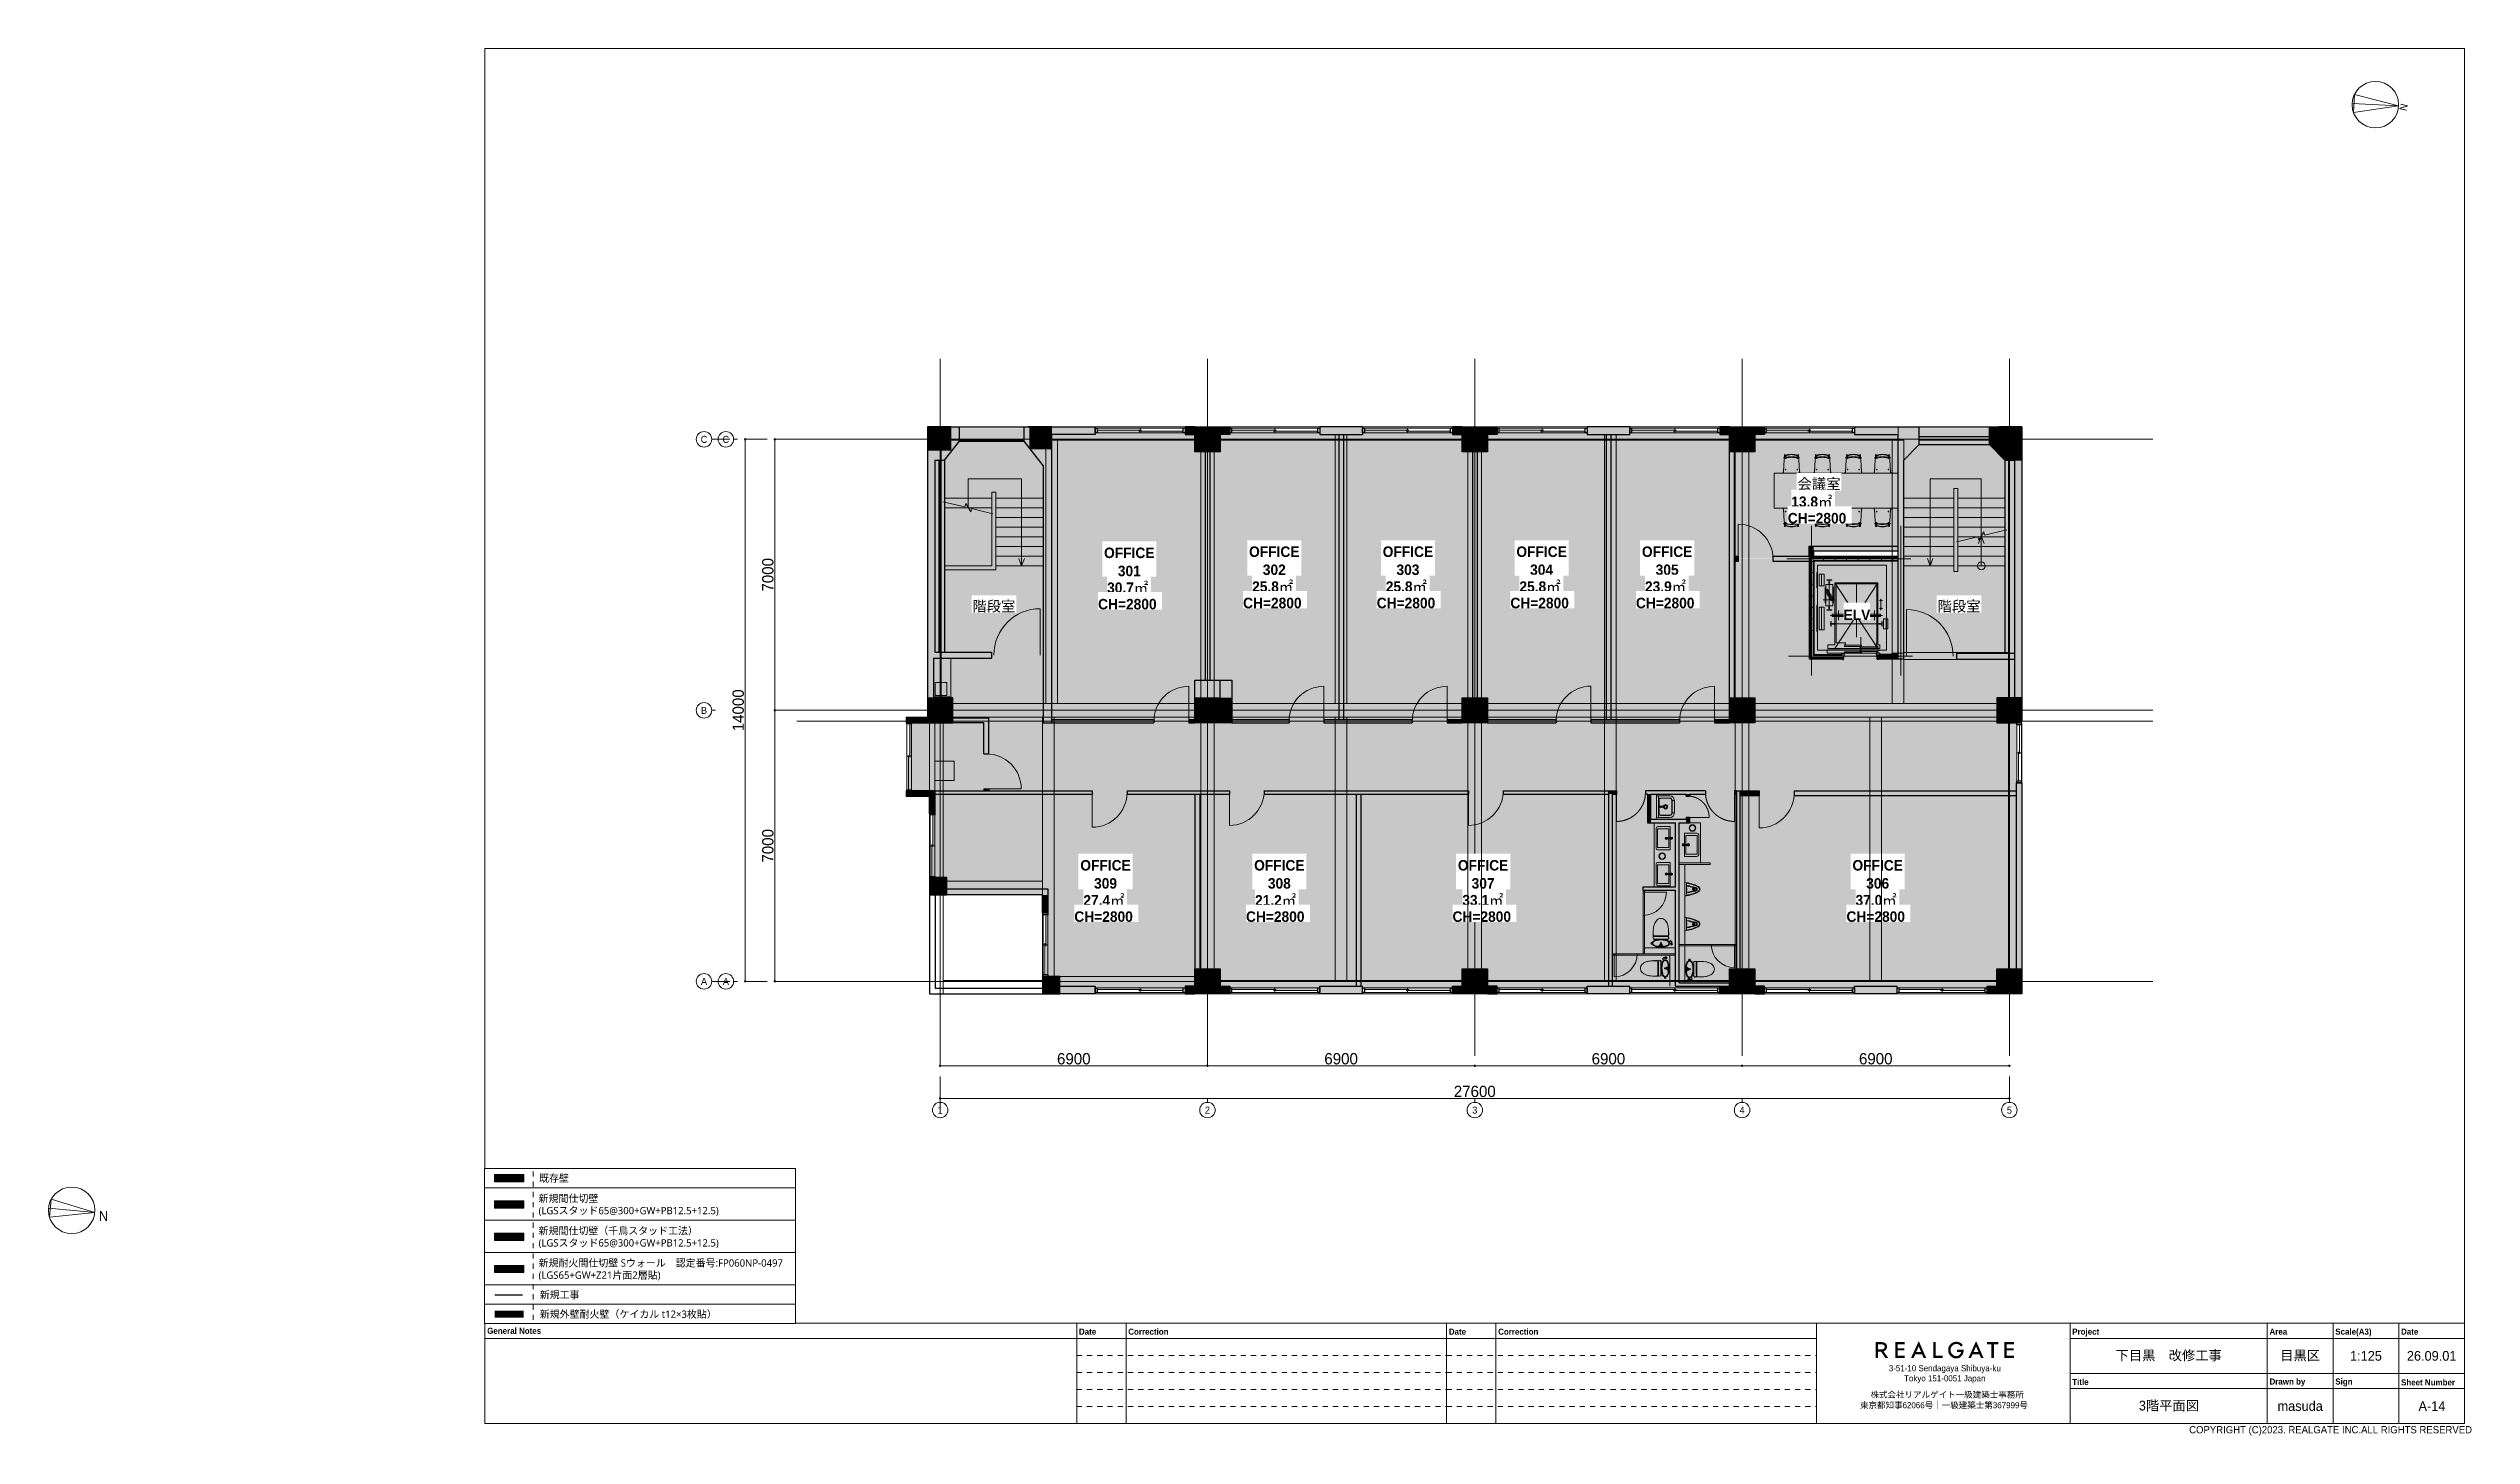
# Paper-space layout 'A-14' of a CAD drawing. Header units: millimetres. Extents: x -295 to 206, y -144 to 143.
# The model-space entities are those that its viewports show. They can reach past a viewport. Long polylines and large blocks are cut down to what shows.
import ezdxf

# ---------------------------------------------------------------- set-up
doc = ezdxf.new("R2010")
doc.units = ezdxf.units.MM
doc.header["$PDMODE"] = 1
doc.header["$PDSIZE"] = -2
for name, pattern in [('ラインタイプ-1', [2.116531, 1.058062, -1.058469]), ('ラインタイプ-1__', [2.116531, 1.058062, -1.058469]), ('ラインタイプ-28', [1.058161, 0.705383, -0.352778]), ('ラインタイプ-6', [5.291531, 3.175, -1.058062, 0.352704, -0.705764]), ('短破線', [2.116125, 1.058062, -1.058062])]:
    doc.linetypes.add(name, pattern=pattern)
for name, color, linetype, lineweight in [('00_一般', 7, 'Continuous', 5), ('01_基準-寸法', 7, 'Continuous', 5), ('02_既存平面-内部建具・サッシ', 7, 'Continuous', 18), ('07_文字・記号', 7, 'Continuous', 9), ('_塗（エリア） (2D)', 7, 'Continuous', 5), ('_塗（壁） (2D)', 7, 'Continuous', 5), ('_平面図(既存部) (2D)', 7, 'Continuous', 5), ('_平面図（新設） (2D)', 7, 'Continuous', 5), ('_文字・記号 (2D)', 7, 'Continuous', 5), ('_梁 (2D)', 7, 'Continuous', 5), ('一般', 7, 'Continuous', 5)]:
    doc.layers.add(name, color=color, linetype=linetype, lineweight=lineweight)
for name, color, linetype, lineweight, true_color in [('02_0.25', 1, 'Continuous', 25, 0xff0000), ('03_0.15', 7, 'Continuous', 15, 0x990099), ('04_0.10', 7, 'Continuous', 9, 0x0099ff), ('05_0.05点線', 9, 'ラインタイプ-28', 5, 0x808080), ('06一点鎖線', 7, 'ラインタイプ-6', 9, 0x9999ff), ('08_ハッチ・色', 7, 'Continuous', 5, 0x888888), ('什器', 1, 'Continuous', 5, 0xff0000)]:
    doc.layers.add(name, color=color, linetype=linetype, lineweight=lineweight, true_color=true_color)
doc.styles.add('Hiragino Kaku Gothic Pro W3', font='', dxfattribs={"bigfont": 'Hiragino Kaku Gothic Pro W3'})
doc.styles.add('Hiragino Sans W3', font='', dxfattribs={"bigfont": 'Hiragino Sans W3'})
doc.styles.add('Yu Gothic UI Semilight', font='Yu Gothic UI Semilight.ttf')
doc.styles.add('ＭＳ Ｐゴシック', font='MS PGothic.ttf')
doc.styles.add('ＭＳ Ｐゴシック (bold)', font='')
doc.styles.get('Hiragino Kaku Gothic Pro W3').set_extended_font_data('Hiragino Kaku Gothic Pro W3')
doc.styles.get('Hiragino Sans W3').set_extended_font_data('Hiragino Sans W3')
doc.styles.get('ＭＳ Ｐゴシック (bold)').set_extended_font_data('ＭＳ Ｐゴシック', bold=True)
doc.dimstyles.new('RGT', dxfattribs={"dimtxt": 161.781684, "dimasz": 0.999939, "dimexe": 0, "dimexo": 1, "dimgap": 0.5, "dimtad": 1, "dimdsep": 46, "dimtxsty": 'Hiragino Sans W3', "dimblk": 'DOT', "dimblk1": 'DOT', "dimblk2": 'DOT', "dimcen": 0, "dimazin": 0, "dimtfac": 1, "dimtix": 1, "dimtmove": 0, "dimatfit": 0, "dimldrblk": 'VW_FILLEDARROW', "dimfxl": 1, "dimfrac": 2, "dimtolj": 1, "dimarcsym": 0})

psp = doc.layouts.new('A-14')

# ---------------------------------------------------------------- texts
at = {"layer": '00_一般', "char_height": 2.01, "attachment_point": 5, "line_spacing_factor": 0.99804, "style": 'ＭＳ Ｐゴシック'}
for s, insert in [('3階平面図', (143.34, -137.65)), ('A-14', (197.66, -137.65))]:
    psp.add_mtext(s, dxfattribs=dict(at, insert=insert))

msp = doc.modelspace()

# ---------------------------------------------------------------- blocks, each defined once
blk = doc.blocks.new('グループ-889')
at = {"layer": '07_文字・記号'}
for p, q in [((-293.95, -94.91), (-294.31, -98.61)), ((-284.95, -97.65), (-293.95, -94.91)), ((-284.95, -97.65), (-294.51, -96.72)), ((-284.95, -97.65), (-294.31, -98.61))]:
    blk.add_line(p, q, dxfattribs=at)
blk.add_circle((-289.73, -97.19), 4.8, dxfattribs=at)
at = {"layer": '07_文字・記号', "insert": (-284.11, -97.36), "char_height": 2.01, "attachment_point": 1, "line_spacing_factor": 0.99804, "style": 'ＭＳ Ｐゴシック'}
blk.add_mtext('N', dxfattribs=at)
blk = doc.blocks.new('グループ-3')
at = {"layer": '一般', "linetype": 'Continuous', "lineweight": 0, "true_color": 0x221814}
h = blk.add_hatch(color=250, dxfattribs=at)
h.paths.add_polyline_path([(84.4, -126.31), (84.44, -126.31), (84.5, -126.28), (84.57, -126.26), (84.63, -126.23), (84.69, -126.19), (84.74, -126.16), (84.8, -126.12), (84.85, -126.07), (84.89, -126.02), (84.92, -125.99), (84.94, -125.96), (84.98, -125.9), (85.01, -125.85), (85.04, -125.79), (85.06, -125.74), (85.08, -125.7), (85.09, -125.65), (85.1, -125.61), (85.11, -125.57), (85.11, -125.53), (85.11, -125.49), (85.11, -125.46), (85.11, -125.42), (85.12, -125.39), (85.12, -125.36), (85.11, -125.34), (85.11, -125.31), (85.11, -125.29), (85.11, -125.26), (85.1, -125.23), (85.1, -125.2), (85.09, -125.17), (85.09, -125.13), (85.08, -125.1), (85.07, -125.06), (85.06, -125.02), (85.04, -124.98), (85.02, -124.93), (84.99, -124.89), (84.96, -124.84), (84.92, -124.79), (84.88, -124.75), (84.83, -124.69), (84.8, -124.67), (84.78, -124.65), (84.72, -124.61), (84.66, -124.57), (84.6, -124.54), (84.54, -124.51), (84.48, -124.49), (84.43, -124.47), (84.37, -124.46), (84.31, -124.45), (84.26, -124.45), (84.21, -124.44), (84.16, -124.44), (84.12, -124.43), (84.08, -124.43), (84.04, -124.43), (84.01, -124.43), (83.98, -124.42), (83.95, -124.42), (83.93, -124.42), (83.91, -124.42), (83.89, -124.42), (83.88, -124.42), (83.87, -124.42), (83.87, -124.42), (83.86, -124.42), (83.86, -124.42), (83.86, -124.42), (83.86, -124.42), (83.86, -124.42), (83.85, -124.42), (83.84, -124.42), (83.84, -124.42), (83.83, -124.42), (83.82, -124.42), (83.81, -124.42), (83.79, -124.42), (83.78, -124.42), (83.76, -124.42), (83.75, -124.42), (83.73, -124.42), (83.71, -124.42), (83.68, -124.42), (83.66, -124.42), (83.64, -124.42), (83.61, -124.42), (83.59, -124.42), (83.56, -124.42), (83.54, -124.42), (83.51, -124.42), (83.28, -124.42), (82.8, -124.42), (82.8, -127.72), (83.29, -127.72), (83.29, -126.37), (83.88, -126.37), (84.8, -127.72), (85.4, -127.72)])
h.paths.add_polyline_path([(83.29, -125.94), (83.29, -124.89), (83.96, -124.89), (84.05, -124.89), (84.12, -124.9), (84.19, -124.91), (84.26, -124.92), (84.32, -124.94), (84.38, -124.96), (84.43, -124.99), (84.47, -125.02), (84.51, -125.05), (84.54, -125.09), (84.57, -125.13), (84.6, -125.18), (84.62, -125.23), (84.63, -125.28), (84.64, -125.34), (84.64, -125.4), (84.64, -125.47), (84.63, -125.53), (84.62, -125.58), (84.6, -125.63), (84.57, -125.68), (84.54, -125.73), (84.51, -125.77), (84.47, -125.8), (84.42, -125.83), (84.37, -125.86), (84.31, -125.88), (84.25, -125.9), (84.18, -125.92), (84.11, -125.93), (84.03, -125.93), (83.94, -125.94)])
for points in [[(88.78, -124.89), (87.32, -124.89), (87.32, -125.68), (88.74, -125.68), (88.74, -126.15), (87.32, -126.15), (87.32, -127.25), (88.78, -127.25), (88.78, -127.72), (86.83, -127.72), (86.83, -124.42), (88.78, -124.42)], [(95.16, -124.42), (95.16, -127.25), (96.6, -127.25), (96.6, -127.72), (94.67, -127.72), (94.67, -124.42)], [(99.6, -126), (100.94, -126), (100.94, -126.01), (100.94, -126.02), (100.94, -126.03), (100.94, -126.04), (100.94, -126.04), (100.94, -126.05), (100.94, -126.06), (100.94, -126.07), (100.94, -126.08), (100.94, -126.09), (100.94, -126.09), (100.94, -126.1), (100.94, -126.1), (100.94, -126.1), (100.94, -126.1), (100.94, -126.1), (100.94, -126.1), (100.94, -126.1), (100.94, -126.11), (100.94, -126.13), (100.94, -126.15), (100.94, -126.17), (100.93, -126.19), (100.93, -126.23), (100.93, -126.26), (100.93, -126.29), (100.93, -126.32), (100.93, -126.35), (100.92, -126.38), (100.92, -126.41), (100.92, -126.44), (100.92, -126.47), (100.91, -126.49), (100.91, -126.52), (100.9, -126.55), (100.9, -126.58), (100.89, -126.61), (100.88, -126.65), (100.87, -126.68), (100.86, -126.72), (100.85, -126.77), (100.84, -126.81), (100.81, -126.87), (100.79, -126.92), (100.76, -126.97), (100.73, -127.03), (100.7, -127.08), (100.67, -127.13), (100.64, -127.18), (100.6, -127.23), (100.57, -127.27), (100.53, -127.31), (100.42, -127.41), (100.32, -127.5), (100.22, -127.58), (100.12, -127.64), (100.03, -127.69), (99.94, -127.73), (99.85, -127.75), (99.76, -127.76), (99.67, -127.77), (99.59, -127.77), (99.5, -127.77), (99.42, -127.78), (99.34, -127.77), (99.25, -127.77), (99.17, -127.77), (99.09, -127.76), (99, -127.75), (98.91, -127.73), (98.82, -127.69), (98.72, -127.64), (98.62, -127.58), (98.52, -127.51), (98.41, -127.42), (98.29, -127.32), (98.25, -127.28), (98.21, -127.24), (98.12, -127.12), (98.03, -127.01), (97.96, -126.9), (97.9, -126.8), (97.86, -126.7), (97.82, -126.6), (97.8, -126.51), (97.79, -126.42), (97.78, -126.34), (97.78, -126.25), (97.78, -126.16), (97.78, -126.08), (97.78, -125.99), (97.78, -125.9), (97.78, -125.81), (97.79, -125.73), (97.8, -125.64), (97.82, -125.54), (97.86, -125.45), (97.91, -125.34), (97.97, -125.24), (98.04, -125.13), (98.12, -125.02), (98.22, -124.9), (98.26, -124.86), (98.3, -124.82), (98.4, -124.74), (98.49, -124.66), (98.58, -124.6), (98.66, -124.55), (98.74, -124.5), (98.82, -124.47), (98.89, -124.44), (98.96, -124.42), (99.02, -124.41), (99.09, -124.4), (99.14, -124.39), (99.2, -124.38), (99.25, -124.37), (99.29, -124.37), (99.33, -124.36), (99.37, -124.36), (99.4, -124.36), (99.43, -124.36), (99.46, -124.36), (99.49, -124.36), (99.52, -124.36), (99.54, -124.36), (99.56, -124.36), (99.58, -124.36), (99.6, -124.36), (99.62, -124.36), (99.64, -124.37), (99.66, -124.37), (99.69, -124.37), (99.72, -124.38), (99.75, -124.38), (99.78, -124.39), (99.82, -124.39), (99.86, -124.4), (99.9, -124.41), (99.94, -124.43), (99.98, -124.44), (100.03, -124.46), (100.08, -124.47), (100.13, -124.5), (100.17, -124.52), (100.21, -124.53), (100.26, -124.56), (100.31, -124.59), (100.35, -124.62), (100.39, -124.65), (100.43, -124.67), (100.46, -124.7), (100.49, -124.73), (100.52, -124.75), (100.55, -124.78), (100.58, -124.8), (100.6, -124.83), (100.63, -124.85), (100.65, -124.87), (100.67, -124.9), (100.7, -124.92), (100.72, -124.94), (100.74, -124.96), (100.76, -124.98), (100.77, -125), (100.78, -125.01), (100.79, -125.02), (100.79, -125.03), (100.79, -125.03), (100.79, -125.03), (100.79, -125.03), (100.79, -125.03), (100.78, -125.04), (100.78, -125.04), (100.78, -125.04), (100.77, -125.04), (100.77, -125.05), (100.76, -125.05), (100.76, -125.06), (100.75, -125.07), (100.74, -125.07), (100.74, -125.08), (100.73, -125.09), (100.72, -125.1), (100.71, -125.11), (100.69, -125.12), (100.68, -125.13), (100.67, -125.15), (100.66, -125.16), (100.64, -125.17), (100.63, -125.18), (100.62, -125.2), (100.6, -125.21), (100.59, -125.22), (100.58, -125.23), (100.57, -125.25), (100.55, -125.26), (100.54, -125.27), (100.53, -125.28), (100.52, -125.29), (100.52, -125.3), (100.51, -125.3), (100.5, -125.31), (100.49, -125.32), (100.49, -125.32), (100.48, -125.33), (100.48, -125.33), (100.47, -125.34), (100.47, -125.34), (100.46, -125.34), (100.46, -125.35), (100.46, -125.35), (100.45, -125.35), (100.45, -125.36), (100.45, -125.36), (100.45, -125.36), (100.45, -125.37), (100.45, -125.37), (100.45, -125.37), (100.45, -125.37), (100.44, -125.37), (100.43, -125.36), (100.42, -125.34), (100.41, -125.33), (100.4, -125.31), (100.38, -125.29), (100.36, -125.26), (100.34, -125.24), (100.32, -125.22), (100.3, -125.2), (100.29, -125.18), (100.27, -125.16), (100.25, -125.14), (100.23, -125.13), (100.21, -125.11), (100.19, -125.09), (100.17, -125.07), (100.14, -125.05), (100.11, -125.03), (100.08, -125.01), (100.04, -124.98), (100, -124.96), (99.96, -124.93), (99.92, -124.91), (99.88, -124.89), (99.84, -124.87), (99.79, -124.86), (99.75, -124.85), (99.7, -124.84), (99.65, -124.84), (99.6, -124.83), (99.55, -124.83), (99.5, -124.83), (99.45, -124.83), (99.39, -124.83), (99.33, -124.83), (99.28, -124.84), (99.22, -124.84), (99.15, -124.85), (99.09, -124.87), (99.02, -124.89), (98.95, -124.93), (98.88, -124.97), (98.8, -125.02), (98.72, -125.08), (98.64, -125.15), (98.61, -125.19), (98.57, -125.22), (98.51, -125.3), (98.45, -125.38), (98.4, -125.46), (98.36, -125.54), (98.32, -125.61), (98.3, -125.68), (98.28, -125.75), (98.27, -125.82), (98.27, -125.88), (98.27, -125.95), (98.27, -126.01), (98.27, -126.08), (98.27, -126.14), (98.27, -126.21), (98.27, -126.28), (98.28, -126.34), (98.29, -126.41), (98.3, -126.48), (98.33, -126.55), (98.37, -126.63), (98.42, -126.7), (98.47, -126.78), (98.54, -126.86), (98.61, -126.95), (98.65, -126.98), (98.69, -127.02), (98.77, -127.08), (98.84, -127.14), (98.92, -127.18), (98.99, -127.22), (99.05, -127.25), (99.12, -127.28), (99.18, -127.29), (99.23, -127.3), (99.29, -127.31), (99.34, -127.31), (99.39, -127.31), (99.44, -127.31), (99.49, -127.31), (99.53, -127.31), (99.58, -127.31), (99.62, -127.3), (99.66, -127.3), (99.71, -127.28), (99.76, -127.27), (99.81, -127.24), (99.87, -127.22), (99.92, -127.18), (99.98, -127.14), (100.05, -127.1), (100.08, -127.07), (100.12, -127.04), (100.16, -127), (100.19, -126.96), (100.22, -126.92), (100.25, -126.88), (100.28, -126.85), (100.3, -126.82), (100.31, -126.79), (100.33, -126.76), (100.34, -126.73), (100.35, -126.7), (100.36, -126.68), (100.37, -126.65), (100.38, -126.63), (100.38, -126.6), (100.39, -126.58), (100.39, -126.56), (100.4, -126.53), (100.4, -126.51), (100.41, -126.5), (100.41, -126.49), (100.41, -126.48), (100.41, -126.47), (100.41, -126.47), (100.4, -126.47), (100.4, -126.47), (100.4, -126.47), (100.39, -126.47), (100.39, -126.47), (100.38, -126.47), (100.37, -126.47), (100.37, -126.47), (100.36, -126.47), (100.35, -126.47), (100.34, -126.47), (100.33, -126.47), (100.31, -126.47), (100.3, -126.47), (100.28, -126.47), (100.26, -126.47), (100.24, -126.47), (100.22, -126.47), (100.2, -126.47), (100.17, -126.47), (100.15, -126.47), (100.13, -126.47), (100.1, -126.47), (100.08, -126.47), (100.05, -126.47), (100.03, -126.47), (100, -126.47), (99.98, -126.47), (99.95, -126.47), (99.93, -126.47), (99.9, -126.47), (99.88, -126.47), (99.85, -126.47), (99.83, -126.47), (99.81, -126.47), (99.78, -126.47), (99.76, -126.47), (99.74, -126.47), (99.72, -126.47), (99.71, -126.47), (99.69, -126.47), (99.67, -126.47), (99.66, -126.47), (99.64, -126.47), (99.63, -126.47), (99.62, -126.47), (99.61, -126.47), (99.6, -126.47), (99.6, -126.47)], [(107.19, -124.89), (107.19, -127.72), (106.7, -127.72), (106.7, -124.89), (105.8, -124.89), (105.8, -124.42), (108.09, -124.42), (108.09, -124.89)], [(111.32, -124.89), (109.86, -124.89), (109.86, -125.68), (111.28, -125.68), (111.28, -126.15), (109.86, -126.15), (109.86, -127.25), (111.32, -127.25), (111.32, -127.72), (109.37, -127.72), (109.37, -124.42), (111.32, -124.42)]]:
    blk.add_hatch(color=250, dxfattribs=at).paths.add_polyline_path(points)
h = blk.add_hatch(color=250, dxfattribs=at)
h.paths.add_polyline_path([(92.36, -126.92), (92.7, -127.72), (93.23, -127.72), (91.69, -124.21), (90.08, -127.72), (90.61, -127.72), (90.97, -126.92)])
h.paths.add_polyline_path([(92.16, -126.45), (91.17, -126.45), (91.68, -125.33)])
h = blk.add_hatch(color=250, dxfattribs=at)
h.paths.add_polyline_path([(104.2, -126.92), (104.54, -127.72), (105.08, -127.72), (103.53, -124.21), (101.93, -127.72), (102.45, -127.72), (102.81, -126.92)])
h.paths.add_polyline_path([(104, -126.45), (103.02, -126.45), (103.52, -125.33)])
blk = doc.blocks.new('グループ-4')
at = {"layer": '一般'}
blk.add_blockref('グループ-3', (0, 0), dxfattribs=at)
at = {"layer": '一般', "color": 7, "transparency": 33554687, "char_height": 1.2563, "line_spacing_factor": 0.99804, "style": 'ＭＳ Ｐゴシック'}
for s, insert, attachment_point in [('3-51-10 Sendagaya Shibuya-ku\\PTokyo 151-0051 Japan', (97.06, -131.05), 5), ('株式会社リアルゲイト一級建築士事務所', (81.72, -134.66), 1), ('東京都知事62066号｜一級建築士第367999号', (79.55, -136.83), 1)]:
    blk.add_mtext(s, dxfattribs=dict(at, insert=insert, attachment_point=attachment_point))
blk = doc.blocks.new('(横)図面枠')
at = {"layer": '一般', "color": 7, "linetype": 'Continuous', "lineweight": 5, "transparency": 33554687}
blk.add_line((-204.39, -120.54), (70.56, -120.54), dxfattribs=at)
at = {"layer": '一般', "color": 7, "linetype": 'Continuous', "lineweight": 13, "transparency": 33554687}
for p, q in [((-204.39, -123.65), (70.56, -123.65)), ((-82.19, -120.54), (-82.19, -141.27)), ((-72.01, -120.54), (-72.01, -141.27)), ((-5.81, -120.54), (-5.81, -141.27)), ((4.37, -120.54), (4.37, -141.27)), ((70.56, -141.27), (70.56, -120.54)), ((122.92, -141.27), (122.92, -120.54)), ((122.92, -123.65), (204.39, -123.65)), ((163.66, -141.27), (163.66, -120.54)), ((177.24, -141.27), (177.24, -120.54)), ((190.82, -141.27), (190.82, -120.54)), ((122.92, -130.91), (204.39, -130.91)), ((122.92, -134.02), (204.39, -134.02))]:
    blk.add_line(p, q, dxfattribs=at)
at = {"layer": '一般', "color": 7, "linetype": '短破線', "lineweight": 13, "transparency": 33554687}
for p, q in [((-82.19, -127.18), (-5.81, -127.18)), ((-5.81, -127.18), (70.56, -127.18)), ((-82.19, -130.7), (-5.81, -130.7)), ((-82.19, -134.22), (-5.81, -134.22)), ((-5.81, -130.7), (70.56, -130.7)), ((-5.81, -134.22), (70.56, -134.22)), ((-82.19, -137.75), (-5.81, -137.75)), ((-5.81, -137.75), (70.56, -137.75))]:
    blk.add_line(p, q, dxfattribs=at)
at = {"layer": '一般', "linetype": 'Continuous', "lineweight": 13, "flags": 128}
for points in [[(-204.39, 142.88), (204.39, 142.88), (204.39, -141.27), (-204.39, -141.27)], [(-204.39, -120.54), (204.39, -120.54), (204.39, -141.27), (-204.39, -141.27)]]:
    blk.add_lwpolyline(points, close=True, dxfattribs=at)
at = {"layer": '一般', "color": 7, "linetype": 'Continuous', "lineweight": 5, "transparency": 33554687}
for p in [(143.29, -127.28), (170.45, -127.28), (184.03, -127.28), (197.6, -127.28), (143.29, -137.64), (170.45, -137.64), (184.03, -137.64), (197.6, -137.64)]:
    blk.add_point(p, dxfattribs=at)
at = {"layer": '一般', "color": 7, "transparency": 33554687}
blk.add_blockref('グループ-4', (0, 0), dxfattribs=at)
at = {"layer": '一般', "color": 7, "transparency": 33554687, "line_spacing_factor": 1.014956, "style": 'ＭＳ Ｐゴシック (bold)'}
for s, insert, char_height, attachment_point in [(' General Notes', (-204.39, -122.1), 1.2563, 4), (' Date', (-82.19, -121.64), 1.256, 1), (' Correction', (-72.01, -121.64), 1.2563, 1), (' Date', (-5.81, -121.64), 1.256, 1), (' Correction', (4.37, -121.64), 1.2563, 1), (' Project', (122.92, -121.64), 1.256, 1), (' Area', (163.66, -121.63), 1.256, 1), (' Scale(A3)', (177.24, -121.63), 1.256, 1), (' Date', (190.82, -121.63), 1.256, 1), (' Title', (122.92, -132.03), 1.256, 1), (' Drawn by', (163.66, -131.94), 1.256, 1), (' Sign', (177.24, -131.94), 1.256, 1), (' Sheet Number', (190.82, -132.12), 1.2563, 1)]:
    blk.add_mtext(s, dxfattribs=dict(at, insert=insert, char_height=char_height, attachment_point=attachment_point))
at = {"layer": '一般', "line_spacing_factor": 0.99804, "style": 'ＭＳ Ｐゴシック'}
for s, insert, char_height, attachment_point in [('下目黒\u3000改修工事', (143.29, -127.28), 2.01, 5), ('目黒区', (170.45, -127.28), 2.01, 5), ('1:125', (184.03, -127.28), 2.01, 5), ('25.07.01', (197.6, -127.28), 2.01, 5), ('masuda', (170.45, -137.64), 2.01, 5), ('COPYRIGHT (C)2023. REALGATE INC.ALL RIGHTS RESERVED', (147.52, -141.77), 1.5076, 1)]:
    blk.add_mtext(s, dxfattribs=dict(at, insert=insert, char_height=char_height, attachment_point=attachment_point))
at = {"color": 255, "linetype": 'Continuous', "lineweight": 13}
blk.add_wipeout([(192.08, -128.94), (203.12, -128.94), (203.12, -125.61), (192.08, -125.61)], dxfattribs=at).dxf.layer = '一般'
at = {"layer": '一般', "insert": (197.6, -127.28), "char_height": 2.01, "attachment_point": 5, "line_spacing_factor": 0.99804, "style": 'ＭＳ Ｐゴシック'}
blk.add_mtext('26.09.01', dxfattribs=at)
blk = doc.blocks.new('グループ-890')
at = {"layer": '07_文字・記号'}
for p, q in [((190.78, 131.01), (181.19, 131.51)), ((181.66, 133.35), (181.46, 129.64)), ((190.78, 131.01), (181.46, 129.64)), ((190.78, 131.01), (181.66, 133.35))]:
    blk.add_line(p, q, dxfattribs=at)
blk.add_circle((185.98, 131.26), 4.8, dxfattribs=at)
at = {"layer": '07_文字・記号', "insert": (190.89, 130.22), "char_height": 1.51, "attachment_point": 1, "rotation": 76.4214, "line_spacing_factor": 0.99804, "style": 'ＭＳ Ｐゴシック'}
blk.add_mtext('N', dxfattribs=at)
blk = doc.blocks.new('凡例-壁')
at = {"color": 255}
blk.add_wipeout([(-20.37, 18.78), (43.82, 18.78), (43.82, -13.22), (-20.37, -13.22)], dxfattribs=at).dxf.layer = '07_文字・記号'
at = {"layer": '08_ハッチ・色', "linetype": 'Continuous', "lineweight": 0, "true_color": 0x98d8ff, "transparency": 33554687}
for points in [[(-18.29, 12.11), (-12.29, 12.11), (-12.29, 10.61), (-18.29, 10.61)], [(-18.29, -1.22), (-12.29, -1.22), (-12.29, -2.72), (-18.29, -2.72)]]:
    blk.add_hatch(color=141, dxfattribs=at).paths.add_polyline_path(points)
at = {"layer": '08_ハッチ・色', "linetype": 'Continuous', "lineweight": 0, "transparency": 33554687}
blk.add_hatch(color=120, dxfattribs=at).paths.add_polyline_path([(-18.29, 5.45), (-12.29, 5.45), (-12.29, 3.95), (-18.29, 3.95)])
at = {"layer": '一般', "linetype": 'Continuous', "lineweight": 0, "true_color": 0xbbbbbb, "transparency": 33554687}
blk.add_hatch(color=9, dxfattribs=at).paths.add_polyline_path([(-18.29, 17.53), (-12.29, 17.53), (-12.29, 16.03), (-18.29, 16.03)])
at = {"layer": '07_文字・記号', "flags": 128}
blk.add_lwpolyline([(-20.37, 18.78), (43.82, 18.78), (43.82, -13.22), (-20.37, -13.22)], close=True, dxfattribs=at)
at = {"layer": '08_ハッチ・色', "color": 7, "linetype": 'Continuous', "lineweight": 5, "transparency": 33554687, "flags": 128}
for points in [[(-18.29, 12.11), (-12.29, 12.11), (-12.29, 10.61), (-18.29, 10.61)], [(-18.29, 5.45), (-12.29, 5.45), (-12.29, 3.95), (-18.29, 3.95)], [(-18.29, -1.22), (-12.29, -1.22), (-12.29, -2.72), (-18.29, -2.72)]]:
    blk.add_lwpolyline(points, close=True, dxfattribs=at)
at = {"layer": '08_ハッチ・色', "color": 231, "true_color": 0xff55cc, "transparency": 33554687}
blk.add_solid([(-18.29, -12.05), (-12.29, -12.05), (-18.29, -10.55), (-12.29, -10.55)], dxfattribs=at)
at = {"layer": '一般', "color": 5, "linetype": 'Continuous', "lineweight": 25, "true_color": 0x0000ff, "transparency": 33554687}
blk.add_line((-18.22, -7.3), (-12.52, -7.3), dxfattribs=at)
at = {"layer": '一般', "color": 7, "linetype": 'ラインタイプ-1__', "lineweight": 5, "transparency": 33554687, "flags": 128}
blk.add_lwpolyline([(-20.37, 18.78), (-10.37, 18.78), (-10.37, -13.22), (-20.37, -13.22)], close=True, dxfattribs=at)
at = {"layer": '一般', "color": 7, "linetype": 'Continuous', "lineweight": 13, "transparency": 33554687, "flags": 128}
for points in [[(-20.37, 18.78), (43.82, 18.78), (43.82, 14.78), (-20.37, 14.78)], [(-20.37, 14.78), (43.82, 14.78), (43.82, 8.11), (-20.37, 8.11)], [(-20.37, 8.11), (43.82, 8.11), (43.82, 1.45), (-20.37, 1.45)], [(-20.37, 1.45), (43.82, 1.45), (43.82, -5.22), (-20.37, -5.22)], [(-20.37, -5.22), (43.82, -5.22), (43.82, -9.22), (-20.37, -9.22)], [(-20.37, -9.22), (43.82, -9.22), (43.82, -13.22), (-20.37, -13.22)]]:
    blk.add_lwpolyline(points, close=True, dxfattribs=at)
at = {"layer": '一般', "color": 7, "linetype": 'Continuous', "lineweight": 18, "transparency": 33554687, "flags": 128}
blk.add_lwpolyline([(-18.29, 17.53), (-12.29, 17.53), (-12.29, 16.03), (-18.29, 16.03)], close=True, dxfattribs=at)
at = {"layer": '一般', "color": 7, "transparency": 33554687, "attachment_point": 1, "line_spacing_factor": 0.99804, "style": 'Yu Gothic UI Semilight'}
for s, insert, char_height in [('既存壁', (-9.13, 17.53), 1.508), ('新規間仕切壁\\P(LGSスタッド65@300+GW+PB12.5+12.5)', (-9.22, 13.36), 1.5076), ('新規間仕切壁（千鳥スタッド工法）\\P(LGSスタッド65@300+GW+PB12.5+12.5)', (-9.22, 6.69), 1.5076), ('新規耐火間仕切壁 Sウォール\u3000認定番号:FP060NP-0497\\P(LGS65+GW+Z21片面2層貼)', (-9.22, 0.03), 1.5076)]:
    blk.add_mtext(s, dxfattribs=dict(at, insert=insert, char_height=char_height))
for s, insert, char_height, width in [('新規工事', (-8.98, -6.55), 1.508, 23.7604), ('新規外壁耐火壁（ケイカル t12×3枚貼）', (-8.98, -10.55), 1.5076, 40)]:
    blk.add_mtext(s, dxfattribs=dict(at, insert=insert, char_height=char_height, width=width))
blk = doc.blocks.new('塗（エリア） (2D)')
at = {"layer": '08_ハッチ・色', "linetype": 'Continuous', "lineweight": 0, "true_color": 0xbbbbbb, "transparency": 33554559}
for points in [[(-82029, 71128), (-79029, 71128), (-79029, 65274), (-82029, 65274)], [(-57029, 71128), (-54029, 71128), (-54029, 65249), (-57029, 65249)], [(-59338, 67762), (-57029, 67762), (-57029, 65249), (-59338, 65249)]]:
    blk.add_hatch(color=9, dxfattribs=at).paths.add_polyline_path(points)
at = {"layer": '08_ハッチ・色', "linetype": 'Continuous', "lineweight": 0, "true_color": 0x98d8ff, "transparency": 33554559}
for points in [[(-79029, 71074), (-74929, 71074), (-74929, 63569), (-79029, 63569)], [(-74929, 71074), (-71479, 71074), (-71479, 63569), (-74929, 63569)], [(-71479, 71074), (-68029, 71074), (-68029, 63569), (-71479, 63569)], [(-68029, 71059), (-64579, 71059), (-64579, 63569), (-68029, 63569)], [(-64579, 71074), (-61391, 71074), (-61391, 63569), (-64579, 63569)], [(-79097, 56624), (-75191, 56624), (-75191, 61728), (-82029, 61728), (-82029, 59158), (-79097, 59158)], [(-75191, 61728), (-71029, 61728), (-71029, 56624), (-75191, 56624)], [(-71029, 61728), (-64529, 61728), (-64529, 56624), (-71029, 56624)], [(-61229, 61728), (-53979, 61728), (-53979, 56624), (-61229, 56624)]]:
    blk.add_hatch(color=141, dxfattribs=at).paths.add_polyline_path(points)
at = {"layer": '08_ハッチ・色', "linetype": 'Continuous', "lineweight": 0, "true_color": 0x74ff63, "transparency": 33554559}
blk.add_hatch(color=91, dxfattribs=at).paths.add_polyline_path([(-61391, 67762), (-61391, 71074), (-57029, 71074), (-57029, 68030), (-59338, 68030), (-59338, 67762)])
at = {"layer": '08_ハッチ・色', "linetype": 'Continuous', "lineweight": 0, "true_color": 0xd9d2ae, "transparency": 33554559}
blk.add_hatch(color=9, dxfattribs=at).paths.add_polyline_path([(-80629, 63569), (-80629, 63569), (-80629, 65274), (-79029, 65274), (-79029, 63569), (-61391, 63569), (-61397, 67757), (-59260, 67757), (-59254, 65249), (-57029, 65249), (-57029, 65249), (-54054, 65249), (-54054, 63528), (-54029, 63528), (-54029, 61728), (-80629, 61728)])
at = {"layer": '08_ハッチ・色', "linetype": 'Continuous', "lineweight": 0, "true_color": 0xa698ff, "transparency": 33554559}
for points in [[(-82079, 65249), (-80629, 65249), (-80629, 64129), (-82079, 64129)], [(-64529, 61728), (-63529, 61728), (-63529, 60984), (-62799, 60984), (-62799, 56624), (-64529, 56624)], [(-63529, 61728), (-61229, 61728), (-61229, 56624), (-62799, 56624), (-62799, 60984), (-63529, 60984)]]:
    blk.add_hatch(color=181, dxfattribs=at).paths.add_polyline_path(points)
at = {"layer": '08_ハッチ・色', "linetype": 'Continuous', "lineweight": 0, "true_color": 0xf1ff98, "transparency": 33554559}
blk.add_hatch(color=51, dxfattribs=at).paths.add_polyline_path([(-82079, 64129), (-80629, 64129), (-80629, 61724), (-82629, 61724), (-82629, 63599), (-82079, 63599)])
at = {"layer": '08_ハッチ・色', "color": 253, "linetype": 'Continuous', "true_color": 0xaaaaaa}
for points in [[(-75254, 64174), (-74304, 64174), (-75254, 64624), (-74304, 64624)], [(-74304, 63524), (-74304, 64174), (-74604, 63524), (-74604, 64174)]]:
    blk.add_solid(points, dxfattribs=at)
blk = doc.blocks.new('グループ-289')
at = {"layer": '08_ハッチ・色', "color": 160}
for points in [[(-59398, 67701), (-59398, 65291), (-59279, 67701), (-59279, 65291)], [(-57104, 67820), (-59395, 67820), (-57104, 67701), (-59395, 67701)], [(-58512, 65175), (-59395, 65175), (-58484, 65291), (-59395, 65291)], [(-57634, 65175), (-57104, 65174), (-57659, 65292), (-57104, 65291)]]:
    blk.add_solid(points, dxfattribs=at)
blk = doc.blocks.new('塗（壁） (2D)')
at = {"layer": '02_0.25', "linetype": 'Continuous', "lineweight": 0, "true_color": 0xaaaaaa}
for points in [[(-82154, 71174), (-81326, 71174), (-81326, 70804), (-81714, 70312), (-82154, 70312)], [(-75504, 70974), (-75504, 71174), (-75254, 71174), (-75254, 70974)], [(-75254, 71174), (-74604, 71174), (-74604, 70524), (-75254, 70524)], [(-74604, 70974), (-74604, 71174), (-74354, 71174), (-74354, 70974)], [(-72029, 70974), (-72029, 71174), (-70929, 71174), (-70929, 70974)], [(-68604, 70974), (-68604, 71174), (-68354, 71174), (-68354, 70974)], [(-68354, 71174), (-67704, 71174), (-67704, 70524), (-68354, 70524)], [(-67704, 70974), (-67704, 71174), (-67454, 71174), (-67454, 70974)], [(-65129, 70974), (-65129, 71174), (-64029, 71174), (-64029, 70974)], [(-61704, 70974), (-61704, 71174), (-61454, 71174), (-61454, 70974)], [(-61453, 71174), (-60803, 71174), (-60803, 70524), (-61453, 70524)], [(-60804, 70974), (-60804, 71174), (-60554, 71174), (-60554, 70974)], [(-58229, 70974), (-58229, 71174), (-56554, 71174), (-56554, 70714), (-56954, 70314), (-56954, 65174), (-57104, 65174), (-57104, 70974)], [(-82154, 70312), (-81964, 70312), (-81964, 65199), (-82154, 65199)], [(-82154, 70312), (-81964, 70312), (-81964, 65199), (-82154, 65199)], [(-54554, 70524), (-54554, 70624), (-54454, 70624), (-53904, 70624), (-53904, 70314), (-54344, 70314)], [(-54094, 70314), (-53904, 70314), (-53904, 64124), (-54094, 64124)], [(-82154, 65199), (-82004, 65199), (-82004, 64174), (-82154, 64174)], [(-81964, 65199), (-81964, 65349), (-80504, 65349), (-80504, 65199)], [(-82154, 64174), (-81504, 64174), (-81504, 63524), (-82154, 63524)], [(-75254, 64174), (-74604, 64174), (-74604, 63524), (-75254, 63524)], [(-68354, 64174), (-67704, 64174), (-67704, 63524), (-68354, 63524)], [(-61454, 64174), (-60804, 64174), (-60804, 63524), (-61454, 63524)], [(-54554, 64174), (-53904, 64174), (-53904, 63524), (-54554, 63524)], [(-82704, 63524), (-82704, 63674), (-82154, 63674), (-82154, 63524)], [(-53904, 57174), (-54054, 57174), (-54054, 61974), (-53904, 61974)], [(-82704, 61624), (-82704, 61774), (-82104, 61774), (-82104, 61624)], [(-81954, 61174), (-82104, 61174), (-82104, 61774), (-81954, 61774)], [(-82104, 59533), (-81654, 59533), (-81654, 59083), (-82104, 59083)], [(-79038, 59233), (-79038, 59083), (-81654, 59083), (-81654, 59233)], [(-79188, 59083), (-79038, 59083), (-79038, 58614), (-79188, 58614)], [(-75254, 57174), (-74604, 57174), (-74604, 56524), (-75254, 56524)], [(-68354, 57174), (-67704, 57174), (-67704, 56524), (-68354, 56524)], [(-61454, 57174), (-60804, 57174), (-60804, 56524), (-61454, 56524)], [(-54554, 57174), (-53904, 57174), (-53904, 56524), (-54554, 56524)], [(-75504, 56524), (-75504, 56724), (-75254, 56724), (-75254, 56524)], [(-74604, 56524), (-74604, 56724), (-74354, 56724), (-74354, 56524)], [(-72029, 56524), (-72029, 56724), (-70929, 56724), (-70929, 56524)], [(-68604, 56524), (-68604, 56724), (-68354, 56724), (-68354, 56524)], [(-67704, 56524), (-67704, 56724), (-67454, 56724), (-67454, 56524)], [(-65129, 56524), (-65129, 56724), (-64029, 56724), (-64029, 56524)], [(-61704, 56524), (-61704, 56724), (-61454, 56724), (-61454, 56524)], [(-60804, 56524), (-60804, 56724), (-60554, 56724), (-60554, 56524)], [(-58229, 56524), (-58229, 56724), (-57129, 56724), (-57129, 56524)], [(-54804, 56524), (-54804, 56724), (-54554, 56724), (-54554, 56524)]]:
    blk.add_hatch(color=253, dxfattribs=at).paths.add_polyline_path(points)
at = {"layer": '08_ハッチ・色', "linetype": 'Continuous', "lineweight": 0, "true_color": 0xaaaaaa}
for points in [[(-79661, 71174), (-77829, 71174), (-77829, 70974), (-78954, 70974), (-78954, 63524), (-79174, 63524), (-79174, 70176), (-79661, 70804)], [(-54744, 71174), (-54454, 71174), (-54454, 70524), (-54554, 70524), (-54744, 70714)]]:
    blk.add_hatch(color=253, dxfattribs=at).paths.add_polyline_path(points)
at = {"layer": '08_ハッチ・色', "linetype": 'Continuous', "lineweight": 0}
for color, points in [(120, [(-71541, 70974), (-71416, 70974), (-71416, 63614), (-71541, 63614)]), (120, [(-64641, 70974), (-64516, 70974), (-64516, 63614), (-64641, 63614)]), (120, [(-74991, 70524), (-74866, 70524), (-74866, 64624), (-74991, 64624)]), (120, [(-68091, 70524), (-67966, 70524), (-67966, 64174), (-68091, 64174)]), (120, [(-61454, 70524), (-61329, 70524), (-61329, 64174), (-61454, 64174)]), (120, [(-81504, 64049), (-81504, 64174), (-80566, 64174), (-80566, 64049)]), (120, [(-80566, 62724), (-80691, 62724), (-80691, 64049), (-80566, 64049)]), (120, [(-80566, 61774), (-80691, 61774), (-80691, 61824), (-80566, 61824)]), (120, [(-75254, 61684), (-75129, 61684), (-75129, 57174), (-75254, 57174)]), (120, [(-71091, 61684), (-70966, 61684), (-70966, 56724), (-71091, 56724)]), (141, [(-62574, 61634), (-62574, 61684), (-62484, 61684), (-62484, 61634), (-62574, 61634)]), (120, [(-61184, 61649), (-61184, 61774), (-60684, 61774), (-60684, 61649)]), (120, [(-59784, 61649), (-59784, 61774), (-54054, 61774), (-54054, 61649)]), (141, [(-62574, 60944), (-62574, 61084), (-62484, 61084), (-62484, 60944), (-62574, 60944)])]:
    blk.add_hatch(color=color, dxfattribs=at).paths.add_polyline_path(points)
at = {"layer": '02_0.25', "flags": 128}
for points in [[(-75254, 64174), (-74604, 64174), (-74604, 63524), (-75254, 63524)], [(-68354, 64174), (-67704, 64174), (-67704, 63524), (-68354, 63524)], [(-61454, 64174), (-60804, 64174), (-60804, 63524), (-61454, 63524)]]:
    blk.add_lwpolyline(points, close=True, dxfattribs=at)
at = {"layer": '08_ハッチ・色', "color": 253, "linetype": 'Continuous', "true_color": 0xaaaaaa}
for points in [[(-82154, 70574), (-81554, 70574), (-82154, 71174), (-81554, 71174)], [(-79514, 70614), (-78954, 70614), (-79514, 71174), (-78954, 71174)], [(-54504, 70574), (-53904, 70574), (-54504, 71174), (-53904, 71174)], [(-55594, 65174), (-54094, 65174), (-55594, 65324), (-54094, 65324)], [(-64424, 61684), (-64424, 61774), (-64574, 61684), (-64574, 61774)], [(-64574, 56724), (-64484, 56724), (-64574, 61684), (-64484, 61684)], [(-61274, 57174), (-61184, 57174), (-61274, 61774), (-61184, 61774)], [(-79188, 56524), (-78738, 56524), (-79188, 56974), (-78738, 56974)], [(-77829, 56524), (-77829, 56724), (-78738, 56524), (-78738, 56724)]]:
    blk.add_solid(points, dxfattribs=at)
at = {"layer": '08_ハッチ・色', "color": 141}
for points in [[(-61229, 67695), (-61229, 67820), (-61329, 67695), (-61329, 67820)], [(-59398, 67695), (-59398, 67820), (-60329, 67695), (-60329, 67820)], [(-59398, 67820), (-59278, 67820), (-59398, 68090), (-59278, 68090)], [(-59279, 68090), (-59279, 67970), (-57104, 68090), (-57104, 67970)], [(-76312, 63524), (-76312, 63614), (-78954, 63524), (-78954, 63614)], [(-75254, 63524), (-75254, 63614), (-75410, 63524), (-75410, 63614)], [(-72824, 63524), (-72824, 63614), (-74304, 63524), (-74304, 63614)], [(-69644, 63524), (-69644, 63614), (-71924, 63524), (-71924, 63614)], [(-68354, 63524), (-68354, 63614), (-68744, 63524), (-68744, 63614)], [(-65929, 63524), (-65929, 63614), (-67704, 63524), (-67704, 63614)], [(-62742, 63524), (-62742, 63614), (-65029, 63524), (-65029, 63614)], [(-61454, 63524), (-61454, 63614), (-61842, 63524), (-61842, 63614)], [(-77904, 61684), (-77904, 61774), (-81954, 61684), (-81954, 61774)], [(-74364, 61684), (-74364, 61774), (-77004, 61684), (-77004, 61774)], [(-68194, 61684), (-68194, 61774), (-73464, 61684), (-73464, 61774)], [(-64574, 61684), (-64574, 61774), (-67294, 61684), (-67294, 61774)], [(-64374, 61684), (-64374, 61774), (-64424, 61684), (-64424, 61774)], [(-63624, 61684), (-62074, 61684), (-63624, 61774), (-62074, 61774)], [(-63574, 60944), (-63484, 60944), (-63574, 61684), (-63484, 61684)], [(-61324, 61684), (-61274, 61684), (-61324, 61774), (-61274, 61774)], [(-63484, 61034), (-63484, 60944), (-62574, 61034), (-62574, 60944)], [(-62844, 56814), (-62754, 56814), (-62844, 60944), (-62754, 60944)], [(-63684, 59294), (-63684, 59204), (-62844, 59294), (-62844, 59204)], [(-62844, 56724), (-61454, 56724), (-62844, 56814), (-61454, 56814)]]:
    blk.add_solid(points, dxfattribs=at)
at = {"layer": '08_ハッチ・色', "color": 7}
blk.add_blockref('グループ-289', (0, 0), dxfattribs=at)
blk = doc.blocks.new('グループ-31')
at = {"layer": '02_0.25', "flags": 128}
for points in [[(-1162, 60), (-1113, 60), (-1113, -60), (-1162, -60)], [(1113, 60), (1162, 60), (1162, -60), (1113, -60)]]:
    blk.add_lwpolyline(points, close=True, dxfattribs=at)
at = {"layer": '03_0.15'}
for p, q in [((-1113, 15), (37, 15)), ((0, -60), (0, 60)), ((-37, -15), (1113, -15))]:
    blk.add_line(p, q, dxfattribs=at)
at = {"layer": '04_0.10'}
for p, q in [((-1113, 60), (1113, 60)), ((-1113, -60), (1113, -60))]:
    blk.add_line(p, q, dxfattribs=at)
blk = doc.blocks.new('シンボル-2')
at = {"layer": '02_0.25', "color": 7}
blk.add_blockref('グループ-31', (0, 0), dxfattribs=at)
blk = doc.blocks.new('グループ-40')
at = {"layer": '02_0.25', "flags": 128}
for points in [[(-82089, 61149), (-82089, 61174), (-81969, 61174), (-81969, 61149)], [(-82089, 59533), (-82089, 59558), (-81969, 59558), (-81969, 59533)]]:
    blk.add_lwpolyline(points, close=True, dxfattribs=at)
at = {"layer": '03_0.15'}
for p, q in [((-82014, 60329), (-82014, 61149)), ((-81969, 60353), (-82089, 60353)), ((-82044, 59558), (-82044, 60379))]:
    blk.add_line(p, q, dxfattribs=at)
at = {"layer": '04_0.10'}
for p, q in [((-82089, 59558), (-82089, 61149)), ((-81969, 59558), (-81969, 61149))]:
    blk.add_line(p, q, dxfattribs=at)
blk = doc.blocks.new('グループ-42')
at = {"layer": '02_0.25', "flags": 128}
for points in [[(-54039, 63474), (-54039, 63524), (-53919, 63524), (-53919, 63474)], [(-54039, 61974), (-54039, 62024), (-53919, 62024), (-53919, 61974)]]:
    blk.add_lwpolyline(points, close=True, dxfattribs=at)
at = {"layer": '03_0.15'}
for p, q in [((-53964, 62724), (-53964, 63474)), ((-53919, 62748), (-54039, 62748)), ((-53994, 62024), (-53994, 62774))]:
    blk.add_line(p, q, dxfattribs=at)
at = {"layer": '04_0.10'}
for p, q in [((-54039, 62023), (-54039, 63474)), ((-53919, 62023), (-53919, 63474))]:
    blk.add_line(p, q, dxfattribs=at)
blk = doc.blocks.new('グループ-43')
at = {"layer": '02_0.25', "flags": 128}
for points in [[(-82689, 63499), (-82689, 63524), (-82569, 63524), (-82569, 63499)], [(-82689, 61774), (-82689, 61799), (-82569, 61799), (-82569, 61774)]]:
    blk.add_lwpolyline(points, close=True, dxfattribs=at)
at = {"layer": '03_0.15'}
for p, q in [((-82614, 62636), (-82614, 63499)), ((-82569, 62661), (-82689, 62661)), ((-82644, 61799), (-82644, 62686))]:
    blk.add_line(p, q, dxfattribs=at)
at = {"layer": '04_0.10'}
for p, q in [((-82689, 61799), (-82689, 63499)), ((-82569, 61799), (-82569, 63499))]:
    blk.add_line(p, q, dxfattribs=at)
blk = doc.blocks.new('グループ-44')
at = {"layer": '02_0.25', "flags": 128}
for points in [[(-79173, 58564), (-79173, 58614), (-79053, 58614), (-79053, 58564)], [(-79173, 56974), (-79173, 57024), (-79053, 57024), (-79053, 56974)]]:
    blk.add_lwpolyline(points, close=True, dxfattribs=at)
at = {"layer": '03_0.15'}
for p, q in [((-79098, 57757), (-79098, 58564)), ((-79053, 57794), (-79173, 57794)), ((-79128, 57024), (-79128, 57831))]:
    blk.add_line(p, q, dxfattribs=at)
at = {"layer": '04_0.10'}
for p, q in [((-79173, 57024), (-79173, 58564)), ((-79053, 57024), (-79053, 58564))]:
    blk.add_line(p, q, dxfattribs=at)
blk = doc.blocks.new('グループ-65')
at = {"layer": '一般'}
blk.add_line((-79244, 66474), (-79244, 65274), dxfattribs=at)
blk.add_arc((-79244, 65274), 1200, 90, 180, dxfattribs=at)
blk = doc.blocks.new('グループ-66')
at = {"layer": '一般'}
blk.add_line((-56884, 66449), (-56884, 65249), dxfattribs=at)
blk.add_arc((-56884, 65249), 1200, 0, 90, dxfattribs=at)
blk = doc.blocks.new('平面図(既存部) (2D)')
at = {"layer": '02_0.25'}
for p, q in [((-82153.728, 71173.559), (-82153.728, 63673.559)), ((-82153.728, 71173.559), (-77828.728, 71173.559)), ((-82153.728, 71173.559), (-82153.728, 70573.559)), ((-81553.728, 71173.559), (-82153.728, 71173.559)), ((-81713.728, 70311.755), (-81325.688, 70803.559)), ((-81553.728, 70573.559), (-81553.728, 71173.559)), ((-81325.688, 70803.559), (-81325.688, 71173.559)), ((-81325.688, 70803.559), (-79661.343, 70803.559)), ((-79661.343, 70803.559), (-79661.343, 71173.559)), ((-79173.728, 70175.932), (-79661.343, 70803.559)), ((-79513.728, 71173.559), (-79513.728, 70613.559)), ((-78953.728, 70573.559), (-78953.728, 71173.559)), ((-78953.728, 70973.559), (-78953.728, 65198.559)), ((-77828.728, 70973.559), (-78953.728, 70973.559)), ((-77828.728, 71173.559), (-77828.728, 70973.559)), ((-75503.728, 71173.559), (-75503.728, 70973.559)), ((-75253.728, 71173.559), (-75503.728, 71173.559)), ((-75503.728, 70973.559), (-75253.728, 70973.559)), ((-75253.728, 71173.559), (-74603.728, 71173.559)), ((-75253.342, 70523.559), (-75253.728, 70973.559)), ((-74603.728, 71173.559), (-74353.728, 71173.559)), ((-74353.728, 70973.559), (-74603.728, 70973.559)), ((-74603.728, 70973.559), (-74603.728, 70523.559)), ((-74353.728, 71173.559), (-74353.728, 70973.559)), ((-72028.728, 71173.559), (-72028.728, 70973.559)), ((-70928.728, 71173.559), (-72028.728, 71173.559)), ((-72028.728, 70973.559), (-70928.728, 70973.559)), ((-70928.728, 71173.559), (-70928.728, 70973.559)), ((-68603.728, 71173.559), (-68603.728, 70973.559)), ((-68353.728, 71173.559), (-68603.728, 71173.559)), ((-68603.728, 70973.559), (-68353.728, 70973.559)), ((-68353.728, 71173.559), (-67703.728, 71173.559)), ((-68353.342, 70523.559), (-68353.728, 70973.559)), ((-67703.728, 71173.559), (-67453.728, 71173.559)), ((-67453.728, 70973.559), (-67703.728, 70973.559)), ((-67703.728, 70973.559), (-67703.728, 70523.559)), ((-67453.728, 71173.559), (-67453.728, 70973.559)), ((-65128.728, 71173.559), (-65128.728, 70973.559)), ((-64028.728, 71173.559), (-65128.728, 71173.559)), ((-65128.728, 70973.559), (-64028.728, 70973.559)), ((-64028.728, 71173.559), (-64028.728, 70973.559)), ((-61703.728, 71173.559), (-61703.728, 70973.559)), ((-61453.728, 71173.559), (-61703.728, 71173.559)), ((-61703.728, 70973.559), (-61453.728, 70973.559)), ((-61453.728, 71173.559), (-60803.728, 71173.559)), ((-61453.342, 70523.559), (-61453.728, 70973.559)), ((-60803.728, 71173.559), (-60553.728, 71173.559)), ((-60553.728, 70973.559), (-60803.728, 70973.559)), ((-60803.728, 70973.559), (-60803.728, 70523.559)), ((-60553.728, 71173.559), (-60553.728, 70973.559)), ((-58228.728, 71173.559), (-58228.728, 70973.559)), ((-58228.728, 71173.559), (-53903.728, 71173.559)), ((-58228.728, 70973.559), (-57103.728, 70973.559)), ((-57103.728, 66048.559), (-57103.728, 70973.559)), ((-56953.728, 70313.559), (-56553.728, 70713.559)), ((-56553.728, 70713.559), (-56553.728, 71173.559)), ((-56553.728, 70923.559), (-54743.728, 70923.559)), ((-56553.728, 70713.559), (-54743.728, 70713.559)), ((-54743.728, 70713.559), (-54743.728, 71173.559)), ((-54343.728, 70313.559), (-54743.728, 70713.559)), ((-54503.728, 71173.559), (-54503.728, 70573.559)), ((-53903.728, 71173.559), (-54503.728, 71173.559)), ((-53903.728, 71173.559), (-53903.728, 66048.559)), ((-53903.728, 70573.559), (-53903.728, 71173.559)), ((-82153.728, 70573.559), (-81553.728, 70573.559)), ((-81963.728, 70311.755), (-81963.728, 65348.559)), ((-81963.728, 70311.755), (-81713.728, 70311.755)), ((-81863.728, 70311.755), (-81863.728, 65348.559)), ((-81713.728, 70311.755), (-81713.728, 65348.559)), ((-79513.728, 70613.559), (-78953.728, 70613.559)), ((-79173.728, 70175.932), (-79173.728, 65198.559)), ((-74603.728, 70523.559), (-75253.342, 70523.559)), ((-67703.728, 70523.559), (-68353.342, 70523.559)), ((-60803.728, 70523.559), (-61453.342, 70523.559)), ((-57103.728, 65173.559), (-57103.728, 70603.559)), ((-56953.728, 65173.559), (-56953.728, 70313.559)), ((-56953.728, 66048.559), (-56953.728, 70313.559)), ((-54503.728, 70573.559), (-53903.728, 70573.559)), ((-54343.728, 70313.559), (-54343.728, 65323.559)), ((-54343.728, 70313.559), (-54093.728, 70313.559)), ((-54093.728, 70313.559), (-54093.728, 64173.559)), ((-53903.728, 70523.559), (-53903.728, 64173.559)), ((-82003.728, 65198.559), (-80503.728, 65198.559)), ((-82003.728, 65198.559), (-82003.728, 64173.559)), ((-81963.728, 65348.559), (-80503.728, 65348.559)), ((-80503.728, 65348.559), (-80503.728, 65198.559)), ((-79173.728, 65198.559), (-79173.728, 63523.559)), ((-78953.728, 65198.559), (-78953.728, 63523.559)), ((-56953.728, 65173.559), (-57103.728, 65173.559)), ((-56953.728, 65173.559), (-57103.728, 65173.559)), ((-55593.728, 65323.559), (-54093.728, 65323.559)), ((-55593.728, 65323.559), (-55593.728, 65173.559)), ((-55593.728, 65173.559), (-54093.728, 65173.559)), ((-75253.728, 64173.559), (-75253.728, 64623.559)), ((-75253.728, 64623.559), (-74303.728, 64623.559)), ((-74303.728, 64623.559), (-74303.728, 63523.559)), ((-81503.728, 64173.559), (-82003.728, 64173.559)), ((-81503.728, 63523.559), (-81503.728, 64173.559)), ((-75253.342, 63523.559), (-75253.728, 64173.559)), ((-75253.728, 64173.559), (-74603.728, 64173.559)), ((-74603.728, 64173.559), (-74603.728, 63523.559)), ((-68353.342, 63523.559), (-68353.728, 64173.559)), ((-68353.728, 64173.559), (-67703.728, 64173.559)), ((-67703.728, 64173.559), (-67703.728, 63523.559)), ((-61453.342, 63523.559), (-61453.728, 64173.559)), ((-61453.728, 64173.559), (-60803.728, 64173.559)), ((-60803.728, 64173.559), (-60803.728, 63523.559)), ((-53903.728, 64173.559), (-54553.728, 64173.559)), ((-54553.728, 64173.559), (-54553.728, 63523.559)), ((-53903.728, 64173.559), (-53903.728, 63573.559)), ((-82703.728, 63673.559), (-82703.728, 63523.559)), ((-82703.728, 63673.559), (-82153.728, 63673.559)), ((-82703.728, 63523.559), (-81503.728, 63523.559)), ((-79173.728, 63523.559), (-78953.728, 63523.559)), ((-74603.728, 63523.559), (-75253.342, 63523.559)), ((-74303.728, 63523.559), (-74603.728, 63523.559)), ((-67703.728, 63523.559), (-68353.342, 63523.559)), ((-60803.728, 63523.559), (-61453.342, 63523.559)), ((-54553.728, 63523.559), (-53903.728, 63523.559)), ((-54053.728, 61973.559), (-54053.728, 57173.559)), ((-54053.728, 61973.559), (-53903.728, 61973.559)), ((-53903.728, 61973.559), (-53903.728, 57173.559)), ((-81953.728, 61773.559), (-82703.728, 61773.559)), ((-82703.728, 61773.559), (-82703.728, 61623.559)), ((-82103.728, 61623.559), (-82703.728, 61623.559)), ((-82103.728, 61173.559), (-82103.728, 61623.559)), ((-81953.728, 61173.559), (-81953.728, 61773.559)), ((-64573.728, 61773.559), (-64573.728, 56723.559)), ((-64573.728, 61773.559), (-64423.728, 61773.559)), ((-64483.728, 61683.559), (-64483.728, 56728.106)), ((-64483.728, 61683.559), (-64483.728, 56723.559)), ((-64483.728, 61683.559), (-64423.728, 61683.559)), ((-64423.728, 61773.559), (-64423.728, 61683.559)), ((-61273.728, 61773.559), (-61273.728, 57173.559)), ((-61273.728, 61773.559), (-61183.728, 61773.559)), ((-61183.728, 61773.559), (-61183.728, 57173.559)), ((-82103.728, 61173.559), (-81953.728, 61173.559)), ((-81653.728, 59533.106), (-82103.728, 59533.106)), ((-82103.728, 59533.106), (-82103.728, 59083.106)), ((-81653.728, 59233.106), (-81653.728, 59533.106)), ((-82103.728, 59083.106), (-82103.728, 56523.559)), ((-82103.728, 59083.106), (-81653.728, 59083.106)), ((-81953.728, 59083.106), (-81953.728, 56673.559)), ((-79038.438, 59233.106), (-81653.728, 59233.106)), ((-79188.438, 59083.106), (-81653.728, 59083.106)), ((-79188.438, 58614.012), (-79188.438, 59083.106)), ((-79038.438, 58614.012), (-79038.438, 59233.106)), ((-79188.438, 58614.012), (-79038.438, 58614.012)), ((-78738.438, 56973.559), (-79188.438, 56973.559)), ((-79188.438, 56973.559), (-79188.438, 56523.559)), ((-78738.438, 56723.559), (-78738.438, 56973.559)), ((-75253.728, 56723.559), (-75254.115, 57173.559)), ((-75254.115, 57173.559), (-74604.115, 57173.559)), ((-74604.115, 57173.559), (-74603.728, 56723.559)), ((-68353.342, 56723.559), (-68353.728, 57173.559)), ((-68353.728, 57173.559), (-67703.728, 57173.559)), ((-67703.728, 57173.559), (-67703.342, 56723.559)), ((-61453.728, 57173.559), (-60803.728, 57173.559)), ((-61453.728, 56723.559), (-61453.728, 57173.559)), ((-60803.728, 57173.559), (-60803.342, 56723.559)), ((-54553.342, 56723.559), (-54553.728, 57173.559)), ((-54553.728, 57173.559), (-54053.728, 57173.559)), ((-53903.728, 57173.559), (-53903.728, 56523.559)), ((-82103.728, 56523.559), (-79188.438, 56523.559)), ((-81953.728, 56673.559), (-79188.438, 56673.559)), ((-79188.438, 56523.559), (-78738.438, 56523.559)), ((-78738.438, 56723.559), (-77828.728, 56723.559)), ((-77828.728, 56523.559), (-78738.438, 56523.559)), ((-77828.728, 56723.559), (-77828.728, 56523.559)), ((-75503.728, 56723.559), (-75503.728, 56523.559)), ((-75253.728, 56723.559), (-75503.728, 56723.559)), ((-75503.728, 56523.559), (-75253.728, 56523.559)), ((-74604.115, 56523.559), (-75253.728, 56523.559)), ((-74603.728, 56723.559), (-74353.728, 56723.559)), ((-74353.728, 56523.559), (-74603.728, 56523.559)), ((-74353.728, 56723.559), (-74353.728, 56523.559)), ((-72028.728, 56523.559), (-72028.728, 56723.559)), ((-72028.728, 56723.559), (-70928.728, 56723.559)), ((-70928.728, 56523.559), (-72028.728, 56523.559)), ((-70928.728, 56523.559), (-70928.728, 56723.559)), ((-68603.728, 56523.559), (-68603.728, 56723.559)), ((-68603.728, 56723.559), (-68353.728, 56723.559)), ((-68353.728, 56523.559), (-68603.728, 56523.559)), ((-67703.728, 56523.559), (-68353.342, 56523.559)), ((-67453.728, 56723.559), (-67703.728, 56723.559)), ((-67703.728, 56523.559), (-67453.728, 56523.559)), ((-67453.728, 56523.559), (-67453.728, 56723.559)), ((-65128.728, 56523.559), (-65128.728, 56723.559)), ((-65128.728, 56723.559), (-64028.728, 56723.559)), ((-64028.728, 56523.559), (-65128.728, 56523.559)), ((-64028.728, 56523.559), (-64028.728, 56723.559)), ((-61703.728, 56523.559), (-61703.728, 56723.559)), ((-61703.728, 56723.338), (-61453.728, 56723.338)), ((-61453.728, 56523.559), (-61703.728, 56523.559)), ((-60803.728, 56523.559), (-61453.342, 56523.559)), ((-60553.728, 56723.559), (-60803.728, 56723.559)), ((-60803.728, 56523.559), (-60553.728, 56523.559)), ((-60553.728, 56523.559), (-60553.728, 56723.559)), ((-58228.728, 56523.559), (-58228.728, 56723.559)), ((-58228.728, 56723.559), (-57128.728, 56723.559)), ((-57128.728, 56523.559), (-58228.728, 56523.559)), ((-57128.728, 56523.559), (-57128.728, 56723.559)), ((-54803.728, 56523.559), (-54803.728, 56723.559)), ((-54803.728, 56723.559), (-54553.728, 56723.559)), ((-54553.728, 56523.559), (-54803.728, 56523.559)), ((-53903.728, 56523.559), (-54553.342, 56523.559))]:
    blk.add_line(p, q, dxfattribs=at)
at = {"layer": '04_0.10'}
for p, q in [((-81103.728, 69830), (-79726.235, 69830.366)), ((-81103.728, 69830), (-81103.728, 69080)), ((-80493.728, 69480), (-80393.728, 69480)), ((-80493.728, 67580), (-80493.728, 69480)), ((-80393.728, 67480), (-80393.728, 69480)), ((-79726.235, 69830.366), (-79726.235, 67580)), ((-54953.728, 69830), (-56273.728, 69830)), ((-56273.728, 69830), (-56273.728, 67580)), ((-55663.728, 69580), (-55563.728, 69580)), ((-55663.728, 67430), (-55663.728, 69580)), ((-55663.728, 69580), (-55563.728, 69580)), ((-55563.728, 67430), (-55563.728, 69580)), ((-54953.728, 69830), (-54953.728, 67580)), ((-81757.975, 69237.07), (-81189.675, 69100.634)), ((-80493.728, 69330), (-81713.728, 69330)), ((-80493.728, 69080), (-81713.728, 69080)), ((-81189.675, 69100.634), (-81169.041, 69186.58)), ((-81038.416, 68973.42), (-81169.041, 69186.58)), ((-81038.416, 68973.42), (-81017.782, 69059.366)), ((-81017.782, 69059.366), (-80466.405, 68926.993)), ((-79173.728, 69330), (-80393.728, 69330)), ((-79173.728, 69080), (-80393.728, 69080)), ((-79173.728, 68830), (-80393.728, 68830)), ((-55663.728, 69330), (-56953.728, 69330)), ((-55663.728, 69080), (-56953.728, 69080)), ((-55663.728, 68830), (-56953.728, 68830)), ((-54343.728, 69330), (-55563.728, 69330)), ((-54343.728, 69080), (-55563.728, 69080)), ((-54343.728, 68830), (-55563.728, 68830)), ((-79173.728, 68580), (-80393.728, 68580)), ((-79173.728, 68330), (-80393.728, 68330)), ((-55663.728, 68580), (-56953.728, 68580)), ((-55663.728, 68330), (-56953.728, 68330)), ((-55039.365, 68331.125), (-55590.742, 68198.752)), ((-54343.728, 68580), (-55563.728, 68580)), ((-54343.728, 68330), (-55563.728, 68330)), ((-55018.731, 68245.179), (-55039.365, 68331.125)), ((-54953.418, 68351.759), (-55025.947, 68161.284)), ((-55018.731, 68245.179), (-54888.106, 68458.339)), ((-54953.418, 68351.759), (-54880.89, 68161.284)), ((-54867.472, 68372.393), (-54888.106, 68458.339)), ((-54299.172, 68508.829), (-54867.472, 68372.393)), ((-81713.728, 67580), (-80493.728, 67580)), ((-79173.728, 68080), (-80393.728, 68080)), ((-79173.728, 67830), (-80393.728, 67830)), ((-79173.728, 67580), (-80393.728, 67580)), ((-79726.235, 67580), (-79798.763, 67770.475)), ((-79726.235, 67580), (-79653.706, 67770.475)), ((-55663.728, 68080), (-56953.728, 68080)), ((-55663.728, 67830), (-56953.728, 67830)), ((-55663.728, 67580), (-56953.728, 67580)), ((-56273.728, 67580), (-56346.257, 67770.475)), ((-56273.728, 67580), (-56201.2, 67770.475)), ((-54343.728, 68080), (-55563.728, 68080)), ((-54343.728, 67830), (-55563.728, 67830)), ((-54343.728, 67580), (-55563.728, 67580)), ((-81713.728, 67480), (-80393.728, 67480)), ((-55663.728, 67430), (-55563.728, 67430))]:
    blk.add_line(p, q, dxfattribs=at)
blk.add_circle((-54953.728, 67580), 100, dxfattribs=at)
at = {"layer": '06一点鎖線'}
for p, q in [((-81828.728, 72925.18), (-81828.728, 54925.18)), ((-74928.728, 72925.18), (-74928.728, 54925.18)), ((-68028.728, 72925.18), (-68028.728, 54925.18)), ((-61128.728, 72925.18), (-61128.728, 54925.18)), ((-54228.728, 72925.18), (-54228.728, 54925.18)), ((-50528.728, 70848.559), (-85528.728, 70848.559)), ((-50528.728, 63848.559), (-85528.728, 63848.559)), ((-50528.728, 63568.559), (-85528.728, 63568.559)), ((-50528.728, 56848.559), (-85528.728, 56848.559))]:
    blk.add_line(p, q, dxfattribs=at)
at = {"layer": '02_0.25', "color": 7}
for name in ['グループ-43', 'グループ-42', 'グループ-44']:
    blk.add_blockref(name, (0, 0), dxfattribs=at)
at = {"layer": '04_0.10', "color": 7}
for name, p in [('シンボル-2', (-76666.228, 71073.559)), ('シンボル-2', (-73191.228, 71073.559)), ('シンボル-2', (-69766.228, 71073.559)), ('シンボル-2', (-66291.228, 71073.559)), ('シンボル-2', (-62866.228, 71073.559)), ('シンボル-2', (-59391.228, 71073.559)), ('グループ-40', (0, 0)), ('シンボル-2', (-76666.228, 56623.559)), ('シンボル-2', (-73191.228, 56623.559)), ('シンボル-2', (-69766.228, 56623.559)), ('シンボル-2', (-66291.228, 56623.559)), ('シンボル-2', (-62866.228, 56623.559)), ('シンボル-2', (-59391.228, 56623.559)), ('シンボル-2', (-55966.228, 56623.559))]:
    blk.add_blockref(name, p, dxfattribs=at)
at = {"layer": '一般', "color": 7, "transparency": 33554559}
for name in ['グループ-65', 'グループ-66']:
    blk.add_blockref(name, (0, 0), dxfattribs=at)
blk = doc.blocks.new('グループ-459')
at = {"layer": '04_0.10'}
blk.add_line((-75412, 64469), (-75412, 63569), dxfattribs=at)
blk.add_arc((-75412, 63569), 900, 90, 180, dxfattribs=at)
blk = doc.blocks.new('グループ-460')
at = {"layer": '04_0.10'}
blk.add_line((-71924, 64469), (-71924, 63569), dxfattribs=at)
blk.add_arc((-71924, 63569), 900, 90, 180, dxfattribs=at)
blk = doc.blocks.new('グループ-461')
at = {"layer": '04_0.10'}
blk.add_line((-68744, 64469), (-68744, 63569), dxfattribs=at)
blk.add_arc((-68744, 63569), 900, 90, 180, dxfattribs=at)
blk = doc.blocks.new('グループ-462')
at = {"layer": '04_0.10'}
blk.add_line((-65029, 64473), (-65029, 63573), dxfattribs=at)
blk.add_arc((-65029, 63573), 900, 90, 180, dxfattribs=at)
blk = doc.blocks.new('グループ-463')
at = {"layer": '04_0.10'}
blk.add_line((-61842, 64469), (-61842, 63569), dxfattribs=at)
blk.add_arc((-61842, 63569), 900, 90, 180, dxfattribs=at)
blk = doc.blocks.new('グループ-464')
at = {"layer": '04_0.10'}
blk.add_line((-77904, 60829), (-77904, 61729), dxfattribs=at)
blk.add_arc((-77904, 61729), 900, 270, 0, dxfattribs=at)
blk = doc.blocks.new('グループ-465')
at = {"layer": '04_0.10'}
blk.add_line((-74364, 60874), (-74364, 61774), dxfattribs=at)
blk.add_arc((-74364, 61774), 900, 270, 0, dxfattribs=at)
blk = doc.blocks.new('グループ-466')
at = {"layer": '04_0.10'}
blk.add_line((-68194, 60874), (-68194, 61774), dxfattribs=at)
blk.add_arc((-68194, 61774), 900, 270, 0, dxfattribs=at)
blk = doc.blocks.new('グループ-467')
at = {"layer": '04_0.10'}
blk.add_line((-60684, 60811), (-60684, 61711), dxfattribs=at)
blk.add_arc((-60684, 61711), 900, 270, 0, dxfattribs=at)
blk = doc.blocks.new('グループ-473')
at = {"layer": '04_0.10'}
blk.add_line((-61229, 68657), (-61229, 67757), dxfattribs=at)
blk.add_arc((-61229, 67757), 900, 0, 90, dxfattribs=at)
blk = doc.blocks.new('グループ-475')
at = {"layer": '04_0.10', "flags": 128}
for points in [[(0, -248), (184, -248), (185, -248), (186, -248, 0.047973), (196, -246, 0.087447), (206, -243, 0.169024), (209, -239, 0.113499), (210, -236, -0.000786), (209, -224), (209, -216), (189, 103, 0.312257), (166, 131, -0.291651), (157, 128, -0.291651), (150, 134), (149, 138, 0.084378), (0, 163, 0.084378), (-149, 138), (-150, 134, -0.291651), (-157, 128, -0.291651), (-166, 131, 0.312257), (-189, 103), (-209, -216), (-209, -224), (-209, -224, -0.000786), (-210, -236), (-210, -236, 0.113499), (-209, -239, 0.169024), (-206, -243, 0.087447), (-196, -246, 0.047973), (-186, -248), (-185, -248)], [(162, 208, 0.200076), (-162, 208, 0.023991), (-172, 203), (-172, 203, 0.061295), (-179, 198), (-179, 198, 0.12459), (-181, 195), (-194, 161), (-198, 150, 0.182214), (-198, 149), (-195, 143), (-178, 186), (-177, 189, -0.078146), (-176, 190, -0.04244), (-174, 192, -0.02741), (-171, 194, -0.022324), (-167, 197, -0.014304), (-163, 199, -0.01212), (-158, 201, -0.02333), (-121, 214, -0.02527), (-80, 225, -0.050548), (0, 232), (0, 232), (0, 232, -0.050548), (80, 225, -0.02527), (121, 214, -0.02333), (158, 201, -0.01212), (163, 199, -0.014304), (167, 197, -0.022324), (171, 194, -0.02741), (174, 192, -0.04244), (176, 190, -0.078146), (177, 189), (178, 186), (195, 143), (198, 149, 0.182214), (198, 150), (194, 161), (181, 195, 0.12459), (179, 198, 0.061295), (172, 203, 0.023991), (162, 208)], [(-160, -156, -0.414214), (-151, -147, -0.414214), (-142, -156, -0.414214), (-151, -165, -0.414214)], [(142, -156, -0.414214), (151, -147, -0.414214), (160, -156, -0.414214), (151, -165, -0.414214)]]:
    blk.add_lwpolyline(points, format="xyb", close=True, dxfattribs=at)
at = {"layer": '04_0.10'}
blk.add_rational_spline([(-195, 142), (-195, 142), (-195, 142), (-194, 141), (-194, 141), (-193, 141), (-192, 141), (-190, 141), (-188, 141), (-181, 142), (-175, 144), (-167, 147), (-160, 149), (0, 203), (160, 149), (167, 147), (175, 144), (181, 142), (188, 141), (190, 141), (192, 141), (193, 141), (194, 141), (194, 141), (195, 142), (195, 142), (195, 142), (195, 142), (195, 143), (187, 164), (178, 186), (178, 187), (177, 189), (177, 189), (176, 190), (175, 191), (174, 192), (173, 193), (171, 194), (169, 195), (167, 197), (165, 198), (163, 199), (160, 200), (158, 201), (139, 209), (121, 214), (100, 220), (80, 225), (40, 233), (0, 232), (-40, 233), (-80, 225), (-100, 220), (-121, 214), (-139, 209), (-158, 201), (-160, 200), (-163, 199), (-165, 198), (-167, 197), (-169, 195), (-171, 194), (-173, 193), (-174, 192), (-175, 191), (-176, 190), (-177, 189), (-177, 189), (-178, 187), (-178, 186), (-187, 164), (-195, 143), (-195, 142), (-195, 142)], [1, 0.987825928512, 1, 0.97986614498, 1, 0.989358035677, 1, 0.99735376588, 1, 0.996714438702, 1, 0.999946519745, 1, 0.947692560128, 1, 0.999946519745, 1, 0.996714438702, 1, 0.99735376588, 1, 0.989358035677, 1, 0.97986614498, 1, 0.987825928512, 1, 1, 1, 1, 1, 1, 1, 0.987860534512, 1, 0.996404122048, 1, 0.99849853769, 1, 0.999003774003, 1, 0.999590866625, 1, 0.999706275757, 1, 0.99891198391, 1, 0.998723642503, 1, 0.994902848998, 1, 0.994902848998, 1, 0.998723642503, 1, 0.99891198391, 1, 0.999706275757, 1, 0.999590866625, 1, 0.999003774003, 1, 0.99849853769, 1, 0.996404122048, 1, 0.987860534512, 1, 1, 1, 1, 1, 1, 1], degree=2, knots=[0, 0, 0, 0.000312, 0.000312, 0.001484, 0.001484, 0.003913, 0.003913, 0.00819, 0.00819, 0.023742, 0.023742, 0.042412, 0.042412, 0.41243, 0.41243, 0.431101, 0.431101, 0.446652, 0.446652, 0.45093, 0.45093, 0.453358, 0.453358, 0.45453, 0.45453, 0.454842, 0.454842, 0.455845, 0.455845, 0.509539, 0.509539, 0.51304, 0.51304, 0.514874, 0.514874, 0.517828, 0.517828, 0.52219, 0.52219, 0.528085, 0.528085, 0.53337, 0.53337, 0.540086, 0.540086, 0.585622, 0.585622, 0.634505, 0.634505, 0.727421, 0.727421, 0.820337, 0.820337, 0.86922, 0.86922, 0.914756, 0.914756, 0.921473, 0.921473, 0.926757, 0.926757, 0.932652, 0.932652, 0.937015, 0.937015, 0.939968, 0.939968, 0.941803, 0.941803, 0.945303, 0.945303, 0.998997, 0.998997, 1, 1, 1], dxfattribs=at)
for points in [[(-149, 176), (-147, 177), (-142, 179), (-138, 179), (-135, 179), (-135, 178), (-137, 177), (-141, 175), (-145, 173), (-150, 172), (-152, 173), (-152, 174), (-150, 175), (-149, 176)], [(151, 174), (152, 174), (152, 173), (150, 172), (145, 173), (141, 175), (137, 177), (135, 178), (135, 179), (138, 179), (142, 179), (147, 177), (150, 175), (151, 174)]]:
    blk.add_open_spline(points, degree=2, dxfattribs=at)
blk.add_point((0, 0), dxfattribs=at)
blk = doc.blocks.new('グループ-476')
at = {"layer": '04_0.10', "flags": 128}
for points in [[(-164, 226, 0.318902), (-175, 231, 0.318726), (-183, 221), (-183, 215), (-183, 209, 0.008176), (-184, 202, 0.179741), (-181, 196), (-181, 196, -0.001946), (-182, 201, -0.062958), (-182, 203), (-181, 221, -0.251613), (-176, 228, -0.251613), (-168, 228)], [(183, 215), (183, 221, 0.318726), (175, 231, 0.318902), (164, 226), (168, 228, -0.251613), (176, 228, -0.251613), (181, 221), (182, 203), (182, 203, -0.062958), (182, 201), (182, 201), (182, 201, -0.001946), (181, 196, 0.179741), (184, 202, 0.008176), (183, 209)], [(-208, -241, -0.065696), (-209, -239, -0.0366), (-210, -238, -0.306892), (-217, -227, -0.306892), (-209, -216), (-208, -214, 0.320517), (-219, -227, 0.320517), (-210, -241, 0.026152), (-208, -241)], [(208, -241, 0.065696), (209, -239, 0.0366), (210, -238, 0.306892), (217, -227, 0.306892), (209, -216), (208, -214, -0.320517), (219, -227, -0.320517), (210, -241, -0.026152), (208, -241)]]:
    blk.add_lwpolyline(points, format="xyb", close=True, dxfattribs=at)
at = {"layer": '04_0.10'}
blk.add_point((0, 0), dxfattribs=at)
blk = doc.blocks.new('グループ-477')
at = {"layer": '04_0.10', "flags": 128}
for points in [[(-158, 150, -0.005004), (-173, 145), (-173, 145), (-170, 130, -0.030854), (-166, 131, 0.281937), (-157, 128, 0.281937), (-150, 134), (-145, 154, 0.006899), (-158, 150)], [(173, 145, -0.005004), (158, 150, 0.006899), (145, 154), (150, 134, 0.281937), (157, 128, 0.281937), (166, 131, -0.030854), (170, 130)]]:
    blk.add_lwpolyline(points, format="xyb", close=True, dxfattribs=at)
at = {"layer": '04_0.10'}
blk.add_point((0, 0), dxfattribs=at)
blk = doc.blocks.new('グループ-478')
at = {"layer": '04_0.10', "flags": 128}
for points in [[(-159, 209, -0.010844), (-142, 216), (-168, 228, 0.251613), (-176, 228, 0.251613), (-181, 221), (-182, 203), (-182, 203, 0.062958), (-182, 201), (-182, 201), (-182, 201, 0.002492), (-181, 194), (-181, 194), (-181, 195, -0.12459), (-179, 198, -0.061295), (-172, 203, -0.030625), (-159, 209)], [(181, 194), (181, 194, 0.002492), (182, 201), (182, 201), (182, 201, 0.062958), (182, 203), (182, 203), (181, 221, 0.251613), (176, 228, 0.251613), (168, 228), (142, 216, -0.010844), (159, 209, -0.030625), (172, 203, -0.061295), (179, 198, -0.12459), (181, 195)], [(-209, -216), (-209, -216, 0.306892), (-217, -227, 0.306892), (-210, -238, -0.076581), (-210, -236, 0.000786), (-209, -224)], [(210, -238, 0.306892), (217, -227, 0.306892), (209, -216), (209, -216), (209, -224, 0.000786), (210, -236, -0.076581), (210, -238)]]:
    blk.add_lwpolyline(points, format="xyb", close=True, dxfattribs=at)
at = {"layer": '04_0.10'}
blk.add_point((0, 0), dxfattribs=at)
blk = doc.blocks.new('グループ-479')
at = {"layer": '04_0.10', "flags": 128}
for points in [[(-160, -156, -0.414214), (-151, -147, -0.414214), (-142, -156, -0.414214), (-151, -165, -0.414214)], [(142, -156, -0.414214), (151, -147, -0.414214), (160, -156, -0.414214), (151, -165, -0.414214)]]:
    blk.add_lwpolyline(points, format="xyb", close=True, dxfattribs=at)
at = {"layer": '04_0.10'}
for points in [[(-149, 176), (-150, 175), (-152, 174), (-152, 173), (-150, 172), (-145, 173), (-141, 175), (-137, 177), (-135, 178), (-135, 179), (-138, 179), (-142, 179), (-147, 177), (-149, 176)], [(147, 173), (150, 172), (152, 173), (152, 174), (150, 175), (147, 177), (142, 179), (138, 179), (135, 179), (135, 178), (137, 177), (141, 175), (145, 173), (147, 173)]]:
    blk.add_open_spline(points, degree=2, dxfattribs=at)
blk.add_point((0, 0), dxfattribs=at)
blk = doc.blocks.new('STANDARD')
at = {"layer": '04_0.10'}
for name in ['グループ-476', 'グループ-478', 'グループ-475', 'グループ-477', 'グループ-479']:
    blk.add_blockref(name, (0, 0), dxfattribs=at)
blk = doc.blocks.new('グループ-115')
at = {"layer": '04_0.10'}
for p, q in [((-609, 692), (-609, 292)), ((-484, 642), (-484, 342))]:
    blk.add_line(p, q, dxfattribs=at)
at = {"layer": '04_0.10', "flags": 128}
blk.add_lwpolyline([(-542, 342), (-414, 342), (-414, 642), (-542, 642)], close=True, dxfattribs=at)
blk = doc.blocks.new('グループ-116')
at = {"layer": '04_0.10'}
for p, q in [((-374, 263), (-194, -48)), ((-240, 132), (-327, 82)), ((-284, 490), (-284, -274)), ((-140, -1278), (972, 424)), ((-140, 424), (972, -1278)), ((416, -980), (416, 434)), ((1048, 8), (1048, -282)), ((-257, -418), (1090, -418)), ((-47, -291), (-47, -544)), ((880, -291), (880, -544)), ((1088, -38), (1008, -38)), ((1088, -238), (1008, -238)), ((-259, -638), (1091, -638)), ((531, -1408), (531, -980)), ((-484, -1318), (-343, -1318)), ((1001, -1318), (1181, -1318))]:
    blk.add_line(p, q, dxfattribs=at)
at = {"layer": '04_0.10', "flags": 128}
for points in [[(-390, 231), (-230, -46), (-178, -16), (-338, 261)], [(-374, 382), (-374, -168), (-194, -168), (-194, 382)], [(-280, 452), (-280, 485), (-220, 488), (-220, 496), (-347, 496), (-347, 488), (-288, 485), (-288, 452), (-292, 452), (-292, 408), (-276, 408), (-276, 452)], [(-319, -1278), (-319, -1182), (-140, -1182), (-140, 424), (972, 424), (972, -1182), (1022, -1182), (1022, -1278)], [(-288, -237), (-288, -270), (-347, -274), (-347, -281), (-220, -281), (-220, -274), (-280, -270), (-280, -237), (-276, -237), (-276, -192), (-292, -192), (-292, -237)], [(-203, -634), (-236, -634), (-240, -574), (-248, -574), (-248, -701), (-240, -701), (-236, -642), (-203, -642), (-203, -645), (-159, -645), (-159, -630), (-203, -630)], [(-207, -391), (-207, -444), (113, -444), (113, -391)], [(720, -391), (720, -444), (1040, -444), (1040, -391)], [(1036, -642), (1069, -642), (1072, -701), (1080, -701), (1080, -574), (1072, -574), (1069, -634), (1036, -634), (1036, -630), (991, -630), (991, -645), (1036, -645)], [(111, -1192), (111, -1222), (551, -1222), (551, -1192)], [(511, -1232), (511, -1262), (951, -1262), (951, -1232)], [(111, -1358), (111, -1388), (551, -1388), (551, -1358)], [(511, -1318), (511, -1348), (951, -1348), (951, -1318)]]:
    blk.add_lwpolyline(points, close=True, dxfattribs=at)
for points in [[(-374, 312), (-389, 312), (-389, -98), (-374, -98)], [(-194, 312), (-179, 312), (-179, -98), (-194, -98)], [(-109, -1126), (-109, 394), (941, 394), (941, -1126)], [(-109, -1126), (131, -1126), (131, -1126), (131, -1182), (101, -1182)], [(941, -1126), (931, -1126), (931, -1218), (971, -1218), (971, -1278)], [(1001, -1338), (1001, -1308), (-343, -1308), (-343, -1398), (931, -1398), (931, -1358), (971, -1358), (971, -1308)]]:
    blk.add_lwpolyline(points, dxfattribs=at)
at = {"layer": '04_0.10'}
for centre in [(1048, -38), (1048, -238)]:
    blk.add_circle(centre, 15, dxfattribs=at)
blk = doc.blocks.new('グループ-117')
at = {"layer": '00_一般'}
blk.add_line((935, -1544), (931, -1524), dxfattribs=at)
at = {"layer": '04_0.10'}
for p, q in [((-609, -158), (-609, -838)), ((-484, -209), (-484, -789)), ((-439, -18), (-129, -18)), ((1181, -508), (1181, -768)), ((-609, -1428), (-484, -1428))]:
    blk.add_line(p, q, dxfattribs=at)
at = {"layer": '04_0.10', "flags": 128}
for points in [[(-542, -208), (-542, -788), (-414, -788), (-414, -208)], [(1111, -508), (1111, -768), (1225, -768), (1225, -508)]]:
    blk.add_lwpolyline(points, close=True, dxfattribs=at)
at = {"layer": '04_0.10'}
for name in ['グループ-115', 'グループ-116']:
    blk.add_blockref(name, (0, 0), dxfattribs=at)
blk = doc.blocks.new('シンボル-9 (2D)')
at = {"layer": '02_0.25'}
for p, q in [((1490, 1100), (-804, 1100)), ((-804, 1100), (-804, -1544)), ((1490, 1080), (-784, 1080)), ((-784, 1080), (-784, -1524)), ((1490, 1059), (-762, 1059)), ((-762, 1059), (-762, -1504)), ((1490, 994), (-698, 994)), ((-698, 994), (-698, -1441)), ((1490, 982), (-685, 982)), ((-685, 982), (-685, -1428)), ((-804, -1544), (56, -1544)), ((-784, -1524), (56, -1524)), ((-762, -1504), (56, -1504)), ((-698, -1441), (56, -1441)), ((-685, -1428), (56, -1428)), ((27, -1398), (111, -1398)), ((27, -1398), (27, -1431)), ((56, -1510), (56, -1554)), ((56, -1554), (84, -1554)), ((84, -1554), (111, -1398)), ((959, -1554), (931, -1398)), ((1016, -1398), (932, -1398)), ((987, -1554), (959, -1554)), ((987, -1510), (987, -1554)), ((1490, -1546), (987, -1546)), ((1016, -1398), (1016, -1431)), ((1490, -1428), (1016, -1428)), ((1490, -1441), (1016, -1441)), ((1490, -1504), (1016, -1504)), ((1490, -1524), (1016, -1524))]:
    blk.add_line(p, q, dxfattribs=at)
at = {"layer": '03_0.15', "flags": 128}
for points in [[(-708, 1018), (-698, 1018), (-698, 973), (-762, 973), (-762, 1018), (-752, 1018)], [(-708, 733), (-698, 733), (-698, 688), (-762, 688), (-762, 733), (-752, 733)], [(-391, 1004), (-391, 994), (-436, 994), (-436, 1059), (-391, 1059), (-391, 1049)], [(-91, 1004), (-91, 994), (-136, 994), (-136, 1059), (-91, 1059), (-91, 1049)], [(209, 1004), (209, 994), (164, 994), (164, 1059), (209, 1059), (209, 1049)], [(509, 1004), (509, 994), (464, 994), (464, 1059), (509, 1059), (509, 1049)], [(809, 1004), (809, 994), (764, 994), (764, 1059), (809, 1059), (809, 1049)], [(1109, 1004), (1109, 994), (1064, 994), (1064, 1059), (1109, 1059), (1109, 1049)], [(1402, 1004), (1402, 994), (1357, 994), (1357, 1059), (1402, 1059), (1402, 1049)], [(-708, 433), (-698, 433), (-698, 388), (-762, 388), (-762, 433), (-752, 433)], [(-708, 133), (-698, 133), (-698, 88), (-762, 88), (-762, 133), (-752, 133)], [(-708, -167), (-698, -167), (-698, -212), (-762, -212), (-762, -167), (-752, -167)], [(-708, -467), (-698, -467), (-698, -512), (-762, -512), (-762, -467), (-752, -467)], [(-708, -767), (-698, -767), (-698, -812), (-762, -812), (-762, -767), (-752, -767)]]:
    blk.add_lwpolyline(points, dxfattribs=at)
at = {"layer": '04_0.10', "flags": 128}
blk.add_lwpolyline([(-585, 882), (1190, 882), (1190, -1318), (-585, -1318)], close=True, dxfattribs=at)
at = {"layer": '06一点鎖線'}
blk.add_line((-1381, 1042), (1819, 1042), dxfattribs=at)
at = {"layer": '04_0.10'}
blk.add_blockref('グループ-117', (0, 0), dxfattribs=at)
blk = doc.blocks.new('グループ-763')
at = {"layer": '04_0.10'}
blk.add_line((-64374, 60979), (-64374, 61729), dxfattribs=at)
blk.add_open_spline([(-64374, 60979), (-64337, 60979), (-64300, 60982), (-64264, 60986), (-64227, 60993), (-64191, 61000), (-64156, 61011), (-64121, 61022), (-64087, 61036), (-64053, 61050), (-64020, 61067), (-63988, 61084), (-63957, 61105), (-63926, 61125), (-63898, 61149), (-63869, 61172), (-63843, 61198), (-63817, 61224), (-63794, 61253), (-63771, 61281), (-63750, 61312), (-63730, 61343), (-63712, 61375), (-63695, 61408), (-63681, 61442), (-63667, 61476), (-63656, 61511), (-63645, 61546), (-63638, 61582), (-63631, 61618), (-63627, 61655), (-63624, 61692), (-63624, 61729)], degree=2, knots=[0, 0, 0, 0.0625, 0.0625, 0.125, 0.125, 0.1875, 0.1875, 0.25, 0.25, 0.3125, 0.3125, 0.375, 0.375, 0.4375, 0.4375, 0.5, 0.5, 0.5625, 0.5625, 0.625, 0.625, 0.6875, 0.6875, 0.75, 0.75, 0.8125, 0.8125, 0.875, 0.875, 0.9375, 0.9375, 1, 1, 1], dxfattribs=at)
blk = doc.blocks.new('グループ-764')
at = {"layer": '04_0.10'}
blk.add_line((-61324, 60979), (-61324, 61729), dxfattribs=at)
blk.add_open_spline([(-61324, 60979), (-61361, 60979), (-61397, 60982), (-61434, 60986), (-61470, 60993), (-61506, 61000), (-61541, 61011), (-61577, 61022), (-61611, 61036), (-61645, 61050), (-61677, 61067), (-61710, 61084), (-61740, 61105), (-61771, 61125), (-61800, 61149), (-61828, 61172), (-61854, 61198), (-61880, 61224), (-61903, 61253), (-61927, 61281), (-61947, 61312), (-61968, 61343), (-61985, 61375), (-62003, 61408), (-62017, 61442), (-62031, 61476), (-62041, 61511), (-62052, 61546), (-62059, 61582), (-62067, 61618), (-62070, 61655), (-62074, 61692), (-62074, 61729)], degree=2, knots=[0, 0, 0, 0.0625, 0.0625, 0.125, 0.125, 0.1875, 0.1875, 0.25, 0.25, 0.3125, 0.3125, 0.375, 0.375, 0.4375, 0.4375, 0.5, 0.5, 0.5625, 0.5625, 0.625, 0.625, 0.6875, 0.6875, 0.75, 0.75, 0.8125, 0.8125, 0.875, 0.875, 0.9375, 0.9375, 1, 1, 1], dxfattribs=at)
blk = doc.blocks.new('グループ-765')
at = {"layer": '04_0.10'}
for p, q in [((-63408, 57382), (-63423, 57382)), ((-63423, 56986), (-63408, 56985)), ((-63398, 57383), (-63405, 57383)), ((-63405, 56985), (-63398, 56985)), ((-63397, 57383), (-63398, 57383)), ((-63398, 56985), (-63397, 56985)), ((-63393, 57383), (-63397, 57383)), ((-63397, 56985), (-63393, 56985)), ((-63392, 57383), (-63393, 57383)), ((-63393, 56985), (-63392, 56985)), ((-63389, 57383), (-63392, 57383)), ((-63392, 56985), (-63379, 56985)), ((-63310, 57377), (-63382, 57381)), ((-63382, 56986), (-63310, 56990)), ((-63311, 57383), (-63331, 57384)), ((-63331, 56984), (-63311, 56984)), ((-63311, 57380), (-63319, 57380)), ((-63318, 56987), (-63315, 56987)), ((-63314, 56987), (-63298, 56988)), ((-63306, 57379), (-63311, 57380)), ((-63292, 57378), (-63306, 57379)), ((-63301, 57367), (-63301, 57000)), ((-63297, 57349), (-63301, 57349)), ((-63289, 57348), (-63301, 57348)), ((-63294, 57318), (-63301, 57318)), ((-63301, 57316), (-63288, 57316)), ((-63288, 57050), (-63301, 57050)), ((-63295, 57048), (-63301, 57048)), ((-63289, 57020), (-63301, 57020)), ((-63301, 57018), (-63291, 57018)), ((-63298, 56989), (-63293, 56989)), ((-63293, 57349), (-63297, 57349)), ((-63295, 57048), (-63295, 57041)), ((-63295, 57041), (-63288, 57041)), ((-63294, 57049), (-63294, 57049)), ((-63294, 57049), (-63293, 57049)), ((-63294, 57043), (-63294, 57049)), ((-63293, 57349), (-63292, 57349)), ((-63293, 57325), (-63293, 57318)), ((-63289, 57325), (-63293, 57325)), ((-63290, 57324), (-63293, 57324)), ((-63291, 57043), (-63293, 57043)), ((-63292, 57349), (-63291, 57349)), ((-63291, 57349), (-63290, 57349)), ((-63290, 57018), (-63291, 57018)), ((-63290, 57316), (-63290, 57323)), ((-63290, 57043), (-63290, 57049)), ((-63289, 57350), (-63289, 57356)), ((-63289, 56992), (-63289, 57017)), ((-63289, 56993), (-63289, 56993)), ((-63288, 57356), (-63287, 57356)), ((-63288, 57347), (-63288, 57325)), ((-63288, 57041), (-63288, 57021)), ((-63288, 56991), (-63288, 56992)), ((-63286, 57376), (-63286, 57357)), ((-63286, 57314), (-63286, 57184)), ((-63286, 57184), (-63286, 57052)), ((-63263, 57380), (-63265, 57380)), ((-63265, 56986), (-63231, 56989)), ((-63263, 57386), (-63262, 57386)), ((-63263, 57380), (-63263, 57385)), ((-63231, 57378), (-63263, 57380)), ((-63262, 57386), (-63262, 57387)), ((-63261, 57389), (-63232, 57389)), ((-63228, 57387), (-63231, 57387)), ((-63231, 57387), (-63231, 57387)), ((-63231, 57387), (-63231, 57386)), ((-63231, 57384), (-63231, 57385)), ((-63231, 57384), (-63230, 57384)), ((-63230, 57384), (-63228, 57384)), ((-63230, 57384), (-63230, 57378)), ((-63229, 57387), (-63228, 57387)), ((-63228, 57385), (-63229, 57385)), ((-63228, 57387), (-63228, 57387)), ((-63228, 57384), (-63228, 57385)), ((-63226, 56991), (-63222, 56991)), ((-63222, 57184), (-63222, 57368)), ((-63189, 57349), (-63222, 57352)), ((-63222, 57044), (-63222, 57184)), ((-63222, 57006), (-63222, 57044)), ((-63222, 57016), (-63189, 57018)), ((-63222, 56999), (-63222, 57006)), ((-63222, 56996), (-63222, 56999)), ((-63222, 56991), (-63222, 56996)), ((-63152, 57395), (-63175, 57420)), ((-63159, 57454), (-63154, 57454)), ((-63154, 57463), (-63154, 57445)), ((-63149, 57463), (-63154, 57463)), ((-63149, 57445), (-63154, 57445)), ((-63145, 57461), (-63148, 57461)), ((-63145, 57446), (-63148, 57446)), ((-63137, 57461), (-63140, 57461)), ((-63137, 57446), (-63140, 57446)), ((-63129, 57461), (-63132, 57461)), ((-63129, 57446), (-63132, 57446)), ((-63132, 56959), (-63132, 56944)), ((-63132, 56959), (-63129, 56959)), ((-63132, 56944), (-63094, 56944)), ((-63132, 56936), (-63132, 56944)), ((-63129, 56963), (-63129, 56959)), ((-63129, 56959), (-63096, 56959)), ((-63128, 57460), (-63128, 57447)), ((-63127, 57465), (-63127, 57460)), ((-63127, 57460), (-63127, 57447)), ((-63127, 57447), (-63127, 57442)), ((-63116, 57465), (-63126, 57465)), ((-63116, 57442), (-63126, 57442)), ((-63115, 57465), (-63115, 57442)), ((-63109, 57464), (-63115, 57464)), ((-63109, 57443), (-63115, 57443)), ((-63111, 57391), (-63114, 57391)), ((-63114, 56976), (-63111, 56976)), ((-63108, 57456), (-63102, 57464)), ((-63102, 57443), (-63108, 57452)), ((-63084, 57454), (-63104, 57454)), ((-63100, 57199), (-63054, 57201)), ((-63100, 57169), (-63054, 57167)), ((-63099, 57467), (-63089, 57467)), ((-63089, 57441), (-63099, 57441)), ((-63096, 56963), (-63096, 56959)), ((-63096, 56959), (-63094, 56959)), ((-63094, 57464), (-63094, 57444)), ((-63093, 56959), (-63093, 56944)), ((-63093, 56936), (-63093, 56944)), ((-63086, 57191), (-63072, 57176)), ((-63072, 57191), (-63086, 57176)), ((-63085, 57465), (-63080, 57456)), ((-63080, 57452), (-63085, 57443)), ((-63071, 57212), (-63048, 57225)), ((-63071, 57155), (-63048, 57142)), ((-63048, 57225), (-63047, 57226)), ((-63048, 57142), (-63047, 57141))]:
    blk.add_line(p, q, dxfattribs=at)
for centre, radius in [((-63094, 57454), 5.15), ((-62994, 57184), 2)]:
    blk.add_circle(centre, radius, dxfattribs=at)
for centre, radius, start, end in [((-63610, 57184), 144, 155.65935, 180), ((-63610, 57184), 144, 180, 204.34065), ((-63588, 57171), 169, 134.12729, 154.76124), ((-63588, 57196), 169, 205.23876, 225.87271), ((-63544, 57129), 230, 120.68404, 134.82346), ((-63544, 57238), 230, 225.17654, 239.31596), ((-63504, 57063), 307, 109.29608, 120.70978), ((-63504, 57304), 307, 239.29022, 250.70392), ((-63453, 56916), 463, 99.08179, 109.29857), ((-63453, 57451), 463, 250.70143, 260.91821), ((-63418, 56715), 667, 91.93832, 99.28003), ((-63418, 57653), 667, 260.71997, 268.06168), ((-63412, 56545), 837, 90.7309, 91.96203), ((-63412, 57822), 837, 268.03797, 269.2691), ((-63412, 56545), 837, 87.94297, 90.7309), ((-63412, 57822), 837, 269.2691, 272.05703), ((-63404, 57309), 73.6, 90.7988, 92.76648), ((-63404, 57058), 73.6, 267.23352, 269.01996), ((-63391, 57381), 2.5, 91.17745, 135.96512), ((-63390, 56987), 3.01, 226.6537, 259.04983), ((-63356, 56175), 1209, 88.80298, 91.63019), ((-63356, 58192), 1209, 268.36981, 271.19702), ((-63389, 56339), 1044, 87.5652, 90), ((-63386, 57955), 971, 270.41305, 272.44997), ((-63394, 56302), 1081, 86.03876, 87.3989), ((-63394, 58064), 1079, 272.60037, 273.96198), ((-63317, 56959), 27.6, 91.90266, 93.88328), ((-63315, 56994), 7.35, 272.22762, 274.08285), ((-63375, 55839), 1545, 85.90933, 87.65202), ((-63361, 58528), 1544, 271.8545, 273.59719), ((-63311, 57367), 10, 0, 86.75401), ((-63311, 57000), 10, 273.24599, 0), ((-63298, 56989), 0.504, 273.18897, 316.12473), ((-63291, 56992), 57.5, 87.80998, 93.50633), ((-63295, 57049), 0.884, 61.89859, 97.00112), ((-63295, 57048), 1, 4.23975, 89.95838), ((-63294, 57318), 0.5, 270, 0), ((-63295, 57049), 0.987, 34.27511, 58.72892), ((-63294, 57049), 0.088, 210.16118, 258.90384), ((-63293, 57043), 0.5, 180.99998, 270), ((-63293, 57049), 0.0296, 273.835, 313.06359), ((-63293, 57049), 0.194, 315.95124, 337.84657), ((-63284, 57045), 8.93, 153.76369, 157.312), ((-63301, 57069), 80.6, 275.12717, 277.56512), ((-63300, 57294), 84.9, 81.68872, 84.7763), ((-63292, 57049), 0.501, 102.43279, 153.54567), ((-63291, 57043), 0.5, 270, 359.00007), ((-63290, 57350), 1, 270.49935, 359.71608), ((-63290, 57323), 0.5, 359.84755, 90), ((-63289, 57316), 0.5, 180, 270.03648), ((-63289, 57049), 0.999, 89.97566, 179.08819), ((-63290, 57017), 1, 0, 89.50002), ((-63290, 56991), 2, 277.56512, 0), ((-63288, 57356), 0.5, 90, 179.71724), ((-63289, 57347), 1, 0, 90), ((-63289, 57325), 0.5, 270, 0), ((-63289, 57021), 1, 270, 0), ((-63289, 56992), 0.5, 0, 90), ((-63288, 57376), 2, 0, 81.68872), ((-63288, 57314), 2, 0.01012, 89.97242), ((-63288, 57052), 2, 270.02758, 359.98988), ((-63287, 57357), 0.5, 270, 0), ((-63261, 57387), 2, 89.99999, 151.92749), ((-63262, 57387), 0.3, 151.92745, 267.85031), ((-63263, 57385), 0.3, 90, 180), ((-63257, 57387), 5.05, 173.78242, 179.47428), ((-63262, 57386), 0.64, 177.09386, 212.61162), ((-63262, 57386), 0.32, 218.05777, 269.73923), ((-63232, 57387), 2, 14.4901, 89.99125), ((-63233, 57387), 1.94, 0.00211, 14.9317), ((-63231, 57385), 0.306, 1.14097, 90.68404), ((-63231, 57386), 0.306, 269.27637, 358.89852), ((-63232, 57368), 10, 82.79439, 86.10757), ((-63232, 56998), 10, 273.89243, 307.51633), ((-63229, 57386), 1, 90, 270), ((-63232, 57368), 10, 0, 82.79439), ((-63222, 56991), 0.504, 269.9889, 302.4459), ((-63222, 56991), 0.505, 302.47163, 352.80509), ((-62642, 57184), 570, 167.64481, 180), ((-62642, 57184), 570, 180, 192.35519), ((-62935, 57248), 270, 153.79763, 167.64481), ((-62935, 57119), 270, 192.35519, 206.20237), ((-62642, 57184), 555, 167.64481, 191.50811), ((-63198, 57230), 120, 83.70614, 85.58497), ((-63198, 57138), 120, 274.41503, 276.29386), ((-62935, 57119), 255, 190.56366, 206.20939), ((-62935, 57248), 255, 153.79763, 167.64481), ((-63159, 57434), 20, 90, 221.34778), ((-63114, 57336), 70, 90, 153.79763), ((-63114, 57031), 70, 206.20237, 257.62639), ((-63114, 57336), 55, 90.00001, 153.79763), ((-63114, 57031), 55, 206.2349, 270), ((-63149, 57461), 1.75, 0, 90), ((-63149, 57446), 1.75, 270, 0), ((-63142, 57459), 3.16, 29.61675, 150.38325), ((-63142, 57448), 3.16, 209.61675, 330.38325), ((-63135, 57460), 2.75, 24.76151, 155.23849), ((-63135, 57447), 2.75, 204.76151, 335.23849), ((-63124, 57184), 10, 45.73286, 314.26714), ((-63132, 56959), 0.5, 90, 180), ((-63132, 56944), 0.5, 90, 181), ((-63132, 56944), 0.3, 180, 270), ((-63124, 56936), 8, 181, 242.70413), ((-63129, 57460), 1, 0, 90), ((-63129, 57447), 1, 270, 0), ((-63114, 57031), 70, 257.62639, 270), ((-63113, 56958), 32.8, 242.70413, 297.29587), ((-63121, 57455), 11.5, 116.96239, 121.44898), ((-63121, 57452), 11.5, 238.55102, 243.03761), ((-63094, 57454), 27.5, 204.71959, 155.28041), ((-63108, 57184), 11.1, 156.23552, 179.81435), ((-63108, 57184), 11.1, 180.18565, 203.76447), ((-63106, 57182), 13.8, 135.64008, 156.05523), ((-63106, 57185), 13.8, 203.94477, 224.35992), ((-63121, 57455), 11.5, 58.55102, 63.03761), ((-63121, 57452), 11.5, 296.96239, 301.44898), ((-63102, 57179), 18.6, 118.98718, 135.6963), ((-63102, 57188), 18.6, 224.3037, 241.01282), ((-63114, 57331), 75, 38.49147, 90), ((-63114, 57036), 75, 270, 283.88655), ((-63111, 57336), 55, 26.20237, 89.99999), ((-63100, 57174), 24.2, 105.05972, 119.10904), ((-63100, 57193), 24.2, 240.89096, 254.94028), ((-63111, 57031), 55, 270, 333.83016), ((-63109, 57509), 45, 270, 278.20212), ((-63109, 57398), 45, 81.79807, 90.11179), ((-63094, 57454), 14, 171.78673, 188.21327), ((-63098, 57170), 28.2, 92.52291, 105.16915), ((-63098, 57197), 28.2, 254.83085, 267.47709), ((-63094, 57454), 14, 111.78659, 128.21198), ((-63094, 57454), 14, 231.78696, 248.21355), ((-63101, 56936), 8, 297.29587, 359), ((-63114, 57036), 75, 283.88655, 321.50853), ((-63094, 56959), 0.5, 0, 90), ((-63094, 56944), 0.5, 359, 90), ((-63094, 56944), 0.3, 270, 0), ((-63094, 57454), 14, 51.78664, 68.21292), ((-63094, 57454), 14, 291.78697, 308.21347), ((-63054, 57184), 33, 121, 151.54294), ((-63054, 57184), 33, 208.45706, 239), ((-63094, 57454), 14, 351.78806, 8.21359), ((-63291, 57248), 255, 12.35519, 26.20237), ((-63291, 57119), 255, 333.80465, 349.43634), ((-63181, 57278), 160, 8.49983, 38.49147), ((-63181, 57089), 160, 321.50853, 351.50017), ((-63054, 57184), 17, 267.44947, 92.55053), ((-63065, 57250), 30, 307, 7.32055), ((-63065, 57117), 30, 352.67945, 53), ((-63584, 57184), 555, 0, 12.35519), ((-63584, 57184), 555, 348.49189, 0), ((-63814, 57184), 800, 0, 8.49983), ((-63814, 57184), 800, 351.50017, 0)]:
    blk.add_arc(centre, radius, start, end, dxfattribs=at)
blk = doc.blocks.new('グループ-766')
at = {"layer": '04_0.10'}
for p, q in [((-63471, 57852), (-63464, 57852)), ((-63471, 57813), (-63464, 57813)), ((-63463, 57852), (-63463, 57814)), ((-63449, 57852), (-63463, 57852)), ((-63449, 57813), (-63463, 57813)), ((-63448, 57852), (-63448, 57849)), ((-63448, 57849), (-63448, 57816)), ((-63445, 57849), (-63448, 57849)), ((-63448, 57816), (-63448, 57814)), ((-63444, 57816), (-63448, 57816)), ((-63431, 57834), (-63431, 57831)), ((-63424, 58051), (-63423, 58032)), ((-63422, 58143), (-63423, 58128)), ((-63423, 58126), (-63423, 58118)), ((-63423, 58118), (-63423, 58117)), ((-63423, 58117), (-63423, 58113)), ((-63423, 58113), (-63423, 58112)), ((-63423, 58112), (-63423, 58099)), ((-63421, 58102), (-63418, 58030)), ((-63421, 57985), (-63419, 57951)), ((-63420, 58038), (-63420, 58035)), ((-63420, 58035), (-63419, 58018)), ((-63419, 58018), (-63418, 58013)), ((-63417, 57946), (-63417, 57942)), ((-63416, 58009), (-63390, 58009)), ((-63416, 58008), (-63415, 58008)), ((-63416, 57942), (-63411, 57942)), ((-63415, 58009), (-63415, 58009)), ((-63411, 57942), (-63408, 57942)), ((-63040, 58021), (-63408, 58021)), ((-63408, 57942), (-63402, 57942)), ((-63402, 57942), (-63363, 57942)), ((-63392, 57942), (-63389, 57909)), ((-63389, 58021), (-63389, 58011)), ((-63389, 58010), (-63389, 58011)), ((-63388, 58009), (-63388, 58021)), ((-63366, 58008), (-63387, 58008)), ((-63359, 58015), (-63366, 58015)), ((-63366, 58015), (-63366, 58008)), ((-63365, 58011), (-63365, 58013)), ((-63364, 58014), (-63359, 58014)), ((-63364, 58010), (-63359, 58010)), ((-63363, 57942), (-63224, 57942)), ((-63359, 58015), (-63359, 58021)), ((-63359, 58014), (-63358, 58014)), ((-63359, 58014), (-63359, 58013)), ((-63358, 58008), (-63358, 58021)), ((-63224, 58006), (-63356, 58006)), ((-63265, 57768), (-63266, 57767)), ((-63252, 57791), (-63265, 57768)), ((-63239, 57820), (-63241, 57775)), ((-63217, 57806), (-63231, 57792)), ((-63217, 57792), (-63231, 57806)), ((-63093, 58006), (-63224, 58006)), ((-63224, 57942), (-63039, 57942)), ((-63209, 57820), (-63207, 57775)), ((-63195, 57791), (-63182, 57768)), ((-63182, 57768), (-63181, 57767)), ((-63091, 58021), (-63091, 58008)), ((-63091, 58010), (-63084, 58010)), ((-63090, 58014), (-63090, 58021)), ((-63083, 58013), (-63089, 58013)), ((-63084, 58011), (-63084, 58013)), ((-63083, 58009), (-63083, 58013)), ((-63061, 58008), (-63082, 58008)), ((-63060, 58009), (-63060, 58021)), ((-63059, 58017), (-63059, 58021)), ((-63059, 58013), (-63059, 58017)), ((-63059, 58013), (-63059, 58012)), ((-63059, 58012), (-63059, 58011)), ((-63059, 58011), (-63059, 58010)), ((-63058, 58009), (-63052, 58009)), ((-63058, 57909), (-63056, 57942)), ((-63051, 58008), (-63051, 58007)), ((-63032, 58006), (-63051, 58006)), ((-63030, 58030), (-63026, 58102)), ((-63029, 58013), (-63028, 58026)), ((-63029, 57951), (-63027, 57983)), ((-63023, 57951), (-63029, 57951)), ((-63028, 58031), (-63027, 58039)), ((-63028, 58026), (-63028, 58031)), ((-63027, 57983), (-63027, 57985)), ((-63027, 57983), (-63022, 57983)), ((-63025, 58128), (-63026, 58143)), ((-63025, 58118), (-63025, 58125)), ((-63025, 58117), (-63025, 58118)), ((-63025, 58113), (-63025, 58117)), ((-63025, 58112), (-63025, 58113)), ((-63025, 58109), (-63025, 58112)), ((-63024, 58032), (-63024, 58051)), ((-63023, 57951), (-63023, 57948)), ((-63023, 57951), (-63022, 57951)), ((-63023, 57951), (-63023, 57951)), ((-63023, 57948), (-63023, 57949)), ((-63023, 57948), (-63023, 57948)), ((-63022, 57983), (-63022, 57982)), ((-63021, 57983), (-63021, 57983)), ((-63021, 57951), (-63021, 57951)), ((-63021, 57949), (-63021, 57948)), ((-63021, 57948), (-63020, 57948)), ((-63020, 57948), (-63020, 57951)), ((-63020, 57951), (-63020, 57951)), ((-63019, 57981), (-63019, 57953)), ((-63016, 57831), (-63016, 57834)), ((-63012, 57872), (-62987, 57895)), ((-62967, 57809), (-62967, 57819)), ((-62960, 57847), (-62965, 57847)), ((-62965, 57836), (-62965, 57846)), ((-62943, 57835), (-62965, 57835)), ((-62965, 57822), (-62956, 57828)), ((-62956, 57800), (-62965, 57805)), ((-62964, 57829), (-62964, 57835)), ((-62944, 57814), (-62964, 57814)), ((-62963, 57870), (-62963, 57874)), ((-62945, 57874), (-62963, 57874)), ((-62961, 57865), (-62961, 57868)), ((-62961, 57857), (-62961, 57860)), ((-62961, 57849), (-62961, 57852)), ((-62948, 57848), (-62960, 57848)), ((-62947, 57847), (-62960, 57847)), ((-62954, 57880), (-62954, 57874)), ((-62954, 57804), (-62954, 57824)), ((-62952, 57828), (-62943, 57822)), ((-62943, 57805), (-62952, 57800)), ((-62943, 57847), (-62947, 57847)), ((-62946, 57865), (-62946, 57868)), ((-62946, 57857), (-62946, 57860)), ((-62946, 57849), (-62946, 57852)), ((-62945, 57870), (-62945, 57874)), ((-62943, 57829), (-62943, 57835)), ((-62942, 57836), (-62942, 57846)), ((-62941, 57819), (-62941, 57809))]:
    blk.add_line(p, q, dxfattribs=at)
for centre, radius in [((-63224, 57714), 2), ((-62954, 57814), 5.15)]:
    blk.add_circle(centre, radius, dxfattribs=at)
for centre, radius, start, end in [((-62755, 58138), 667, 170.71997, 178.06168), ((-62956, 58173), 463, 160.70143, 170.91821), ((-63103, 58224), 307, 149.29022, 160.70392), ((-63169, 58264), 230, 135.17654, 149.31596), ((-63211, 58308), 169, 115.23876, 135.87271), ((-63224, 58330), 144, 90, 114.34065), ((-63224, 58330), 144, 65.65935, 90), ((-63236, 58308), 169, 44.12729, 64.76124), ((-63278, 58264), 230, 30.68404, 44.82346), ((-63344, 58224), 307, 19.29608, 30.70978), ((-63492, 58173), 463, 9.08179, 19.29857), ((-63693, 58138), 667, 1.93832, 9.28003), ((-63449, 57833), 32.8, 152.70413, 207.29587), ((-63471, 57844), 8, 91, 152.70413), ((-63471, 57821), 8, 207.29587, 269), ((-63464, 57852), 0.5, 0, 91), ((-63464, 57814), 0.5, 269, 0), ((-63463, 57852), 0.3, 90, 180), ((-63463, 57814), 0.3, 180, 270), ((-63449, 57852), 0.5, 0, 90), ((-63449, 57814), 0.5, 270, 0), ((-63376, 57834), 70, 167.62639, 180), ((-63371, 57834), 75, 180, 193.88655), ((-63376, 57834), 70, 116.20237, 167.62639), ((-63371, 57834), 75, 193.88655, 231.50853), ((-63376, 57834), 55, 116.2349, 180), ((-63376, 57831), 55, 180, 243.83016), ((-62215, 58076), 1209, 178.36981, 181.19702), ((-63349, 58124), 73.6, 177.23352, 179.01996), ((-63421, 58110), 3.01, 136.6537, 169.04983), ((-62452, 58106), 971, 180.41305, 182.44997), ((-61880, 58082), 1544, 181.8545, 183.59719), ((-62585, 58132), 837, 178.03797, 179.2691), ((-62585, 58132), 837, 179.2691, 182.05703), ((-62344, 58114), 1079, 182.60037, 183.96198), ((-63448, 58037), 27.6, 1.90266, 3.88328), ((-63413, 58035), 7.35, 182.22762, 184.08285), ((-63418, 58018), 0.504, 183.18897, 226.12473), ((-63409, 57952), 10, 183.89243, 217.51633), ((-63408, 58031), 10, 183.24599, 270), ((-63338, 58021), 80.6, 185.12717, 187.56512), ((-63416, 58010), 2, 187.56512, 270), ((-63318, 57901), 160, 231.50853, 261.50017), ((-63416, 57942), 0.504, 179.9889, 212.4459), ((-63416, 57942), 0.505, 212.47163, 262.80509), ((-63415, 58009), 0.5, 270, 0), ((-63288, 57655), 270, 102.35519, 116.20237), ((-63288, 57655), 255, 100.56366, 116.20939), ((-63288, 58011), 255, 243.80465, 259.43634), ((-63390, 58010), 1, 270, 359.50002), ((-63270, 57918), 120, 184.41503, 186.29386), ((-63387, 58009), 1, 180, 270), ((-63364, 58013), 0.5, 90.99998, 180), ((-63364, 58011), 0.5, 180, 269.00007), ((-63359, 58015), 1, 274.23975, 359.95838), ((-63358, 58014), 0.088, 120.16118, 168.90384), ((-63359, 58013), 0.0296, 183.835, 223.06359), ((-63358, 58013), 0.194, 225.95124, 247.84657), ((-63359, 58009), 0.999, 359.97566, 89.08819), ((-63359, 58015), 0.884, 331.89859, 7.00112), ((-63415, 58011), 57.5, 357.80998, 3.50633), ((-63359, 58015), 0.987, 304.27511, 328.72892), ((-63362, 58005), 8.93, 63.76369, 67.312), ((-63358, 58012), 0.501, 12.43279, 63.54567), ((-63356, 58008), 2, 180.02758, 269.98988), ((-63224, 57362), 570, 90, 102.35519), ((-63224, 58534), 800, 261.50017, 270), ((-63224, 57362), 555, 77.64481, 101.50811), ((-63224, 58304), 555, 258.49189, 270), ((-63290, 57785), 30, 262.67945, 323), ((-63224, 57774), 33, 118.45706, 149), ((-63224, 57774), 17, 177.44947, 2.55053), ((-63210, 57818), 28.2, 164.83085, 177.47709), ((-63214, 57820), 24.2, 150.89096, 164.94028), ((-63219, 57822), 18.6, 134.3037, 151.01282), ((-63224, 57844), 10, 315.73286, 224.26714), ((-63223, 57826), 13.8, 113.94477, 134.35992), ((-63224, 57828), 11.1, 90.18565, 113.76447), ((-63224, 57362), 570, 77.64481, 90), ((-63224, 57828), 11.1, 66.23552, 89.81435), ((-63224, 58304), 555, 270, 282.35519), ((-63224, 58534), 800, 270, 278.49983), ((-63225, 57826), 13.8, 45.64008, 66.05523), ((-63228, 57822), 18.6, 28.98718, 45.6963), ((-63233, 57820), 24.2, 15.05972, 29.10904), ((-63237, 57818), 28.2, 2.52291, 15.16915), ((-63224, 57774), 33, 31, 61.54294), ((-63157, 57785), 30, 217, 277.32055), ((-63160, 57655), 255, 63.79763, 77.64481), ((-63160, 58011), 255, 282.35519, 296.20237), ((-63129, 57901), 160, 278.49983, 308.49147), ((-63160, 57655), 270, 63.79763, 77.64481), ((-63093, 58008), 2, 270.01012, 359.97242), ((-63091, 58010), 0.5, 90, 180.03648), ((-63089, 58014), 0.5, 180, 270), ((-63084, 58011), 0.5, 269.84755, 0), ((-63082, 58009), 0.5, 180, 270), ((-63061, 58009), 1, 270, 0), ((-63058, 58010), 1, 180.49935, 269.71608), ((-63178, 57918), 120, 353.70614, 355.58497), ((-63052, 58008), 0.5, 0, 89.71724), ((-63051, 58007), 0.5, 180, 270), ((-63071, 57834), 55, 0.00001, 63.79763), ((-63071, 57831), 55, 296.20237, 359.99999), ((-63040, 58031), 10, 270, 356.75401), ((-63071, 57834), 70, 0, 63.79763), ((-63039, 57952), 10, 270, 352.79439), ((-63032, 58008), 2, 270, 351.68872), ((-63114, 58020), 84.9, 351.68872, 354.7763), ((-63076, 57834), 75, 308.49147, 0), ((-63039, 57952), 10, 352.79439, 356.10757), ((-64105, 58114), 1081, 356.03876, 357.3989), ((-64568, 58095), 1545, 355.90933, 357.65202), ((-63863, 58132), 837, 0.7309, 1.96203), ((-63863, 58132), 837, 357.94297, 0.7309), ((-64069, 58109), 1044, 357.5652, 0), ((-63098, 58124), 73.6, 0.7988, 2.76648), ((-63026, 58111), 2.5, 1.17745, 45.96512), ((-64232, 58076), 1209, 358.80298, 1.63019), ((-63022, 57949), 1, 0, 180), ((-63021, 57982), 0.64, 87.09386, 122.61162), ((-63022, 57983), 0.3, 0, 90), ((-63021, 57982), 0.32, 128.05777, 179.73923), ((-63022, 57951), 0.306, 271.14097, 0.68404), ((-63021, 57951), 0.306, 179.27637, 268.89852), ((-63021, 57978), 5.05, 83.78242, 89.47428), ((-63021, 57953), 1.94, 270.00211, 284.9317), ((-63020, 57983), 0.3, 61.92745, 177.85031), ((-63021, 57981), 2, 359.99999, 61.92749), ((-63021, 57953), 2, 284.4901, 359.99125), ((-62974, 57880), 20, 0, 131.34778), ((-62954, 57814), 27.5, 114.71959, 65.28041), ((-62954, 57814), 14, 141.78696, 158.21355), ((-62954, 57814), 14, 201.78697, 218.21347), ((-62955, 57841), 11.5, 148.55102, 153.03761), ((-62955, 57841), 11.5, 206.96239, 211.44898), ((-63009, 57829), 45, 351.79807, 0.11179), ((-62961, 57870), 1.75, 180, 270), ((-62959, 57863), 3.16, 119.61675, 240.38325), ((-62960, 57855), 2.75, 114.76151, 245.23849), ((-62960, 57849), 1, 180, 270), ((-62954, 57814), 14, 81.78673, 98.21327), ((-62954, 57814), 14, 261.78806, 278.21359), ((-62947, 57849), 1, 270, 0), ((-62946, 57870), 1.75, 270, 0), ((-62948, 57863), 3.16, 299.61675, 60.38325), ((-62948, 57855), 2.75, 294.76151, 65.23849), ((-62952, 57841), 11.5, 26.96239, 31.44898), ((-62952, 57841), 11.5, 328.55102, 333.03761), ((-62898, 57829), 45, 180, 188.20212), ((-62954, 57814), 14, 21.78659, 38.21198), ((-62954, 57814), 14, 321.78664, 338.21292)]:
    blk.add_arc(centre, radius, start, end, dxfattribs=at)
blk = doc.blocks.new('グループ-767')
at = {"layer": '04_0.10'}
for p, q in [((-62604, 59403), (-62572, 59396)), ((-62604, 59403), (-62604, 59055)), ((-62604, 59055), (-62572, 59061)), ((-62564, 59229), (-62564, 59386)), ((-62564, 59308), (-62546, 59315)), ((-62564, 59308), (-62553, 59309)), ((-62564, 59206), (-62564, 59251)), ((-62554, 59251), (-62564, 59251)), ((-62564, 59229), (-62564, 59071)), ((-62554, 59206), (-62564, 59206)), ((-62564, 59150), (-62553, 59148)), ((-62564, 59150), (-62546, 59142)), ((-62553, 59250), (-62553, 59207)), ((-62355, 59234), (-62355, 59234)), ((-62355, 59224), (-62355, 59224))]:
    blk.add_line(p, q, dxfattribs=at)
for centre, radius in [((-62374, 59229), 36.5), ((-62387, 59236), 5), ((-62387, 59221), 5), ((-62374, 59244), 5), ((-62374, 59229), 5), ((-62374, 59214), 5), ((-62361, 59236), 5), ((-62361, 59221), 5)]:
    blk.add_circle(centre, radius, dxfattribs=at)
for centre, radius, start, end in [((-62718, 58410), 1000, 62.90607, 83.45321), ((-62718, 60048), 1000, 276.54679, 297.09393), ((-62574, 59386), 10, 0, 78.69007), ((-62574, 59071), 10, 281.30993, 0), ((-62718, 58410), 988, 62.90607, 81.03186), ((-62718, 60048), 988, 278.96814, 297.09393), ((-62554, 59250), 1, 6.20236, 90), ((-62554, 59207), 1, 270, 353.79764), ((-62539, 59220), 90, 64.31584, 98.62856), ((-62752, 59229), 200, 0, 6.20236), ((-62752, 59229), 200, 353.79764, 0), ((-62539, 59237), 90, 261.37144, 295.68416), ((-62520, 59256), 65, 61.70047, 114.31866), ((-62520, 59201), 65, 245.68134, 298.29953), ((-62422, 59464), 180, 244.31584, 267.70386), ((-62422, 58994), 180, 92.29614, 115.68416), ((-62408, 59463), 170, 241.70047, 266.15678), ((-62408, 58994), 170, 93.84322, 118.29953), ((-62441, 58984), 300, 64.94043, 87.70386), ((-62441, 59473), 300, 272.29614, 295.05957), ((-62440, 58984), 310, 64.85058, 86.15678), ((-62440, 59473), 310, 273.84322, 295.14942), ((-62355, 59233), 1, 90, 145.00798), ((-62327, 59229), 30, 0, 64.94043), ((-62327, 59229), 30, 295.05957, 0), ((-62326, 59229), 40, 0, 64.85058), ((-62326, 59229), 40, 295.14942, 0), ((-62299, 59229), 68, 0, 62.71517), ((-62299, 59229), 68, 297.28483, 0), ((-62299, 59229), 80, 0, 62.90607), ((-62299, 59229), 80, 297.09393, 0)]:
    blk.add_arc(centre, radius, start, end, dxfattribs=at)
blk = doc.blocks.new('グループ-768')
at = {"layer": '04_0.10'}
for p, q in [((-62604, 58503), (-62572, 58496)), ((-62604, 58503), (-62604, 58155)), ((-62564, 58329), (-62564, 58486)), ((-62564, 58408), (-62546, 58415)), ((-62564, 58408), (-62553, 58409)), ((-62564, 58306), (-62564, 58351)), ((-62554, 58351), (-62564, 58351)), ((-62564, 58329), (-62564, 58171)), ((-62554, 58306), (-62564, 58306)), ((-62564, 58250), (-62553, 58248)), ((-62564, 58250), (-62546, 58242)), ((-62553, 58350), (-62553, 58307)), ((-62355, 58334), (-62355, 58334)), ((-62355, 58324), (-62355, 58324)), ((-62604, 58155), (-62572, 58161))]:
    blk.add_line(p, q, dxfattribs=at)
for centre, radius in [((-62374, 58329), 36.5), ((-62387, 58336), 5), ((-62387, 58321), 5), ((-62374, 58344), 5), ((-62374, 58329), 5), ((-62374, 58314), 5), ((-62361, 58336), 5), ((-62361, 58321), 5)]:
    blk.add_circle(centre, radius, dxfattribs=at)
for centre, radius, start, end in [((-62718, 57510), 1000, 62.90607, 83.45321), ((-62718, 59148), 1000, 276.54679, 297.09393), ((-62574, 58486), 10, 0, 78.69007), ((-62574, 58171), 10, 281.30993, 0), ((-62718, 57510), 988, 62.90607, 81.03186), ((-62718, 59148), 988, 278.96814, 297.09393), ((-62554, 58350), 1, 6.20236, 90), ((-62554, 58307), 1, 270, 353.79764), ((-62539, 58320), 90, 64.31584, 98.62856), ((-62752, 58329), 200, 0, 6.20236), ((-62752, 58329), 200, 353.79764, 0), ((-62539, 58337), 90, 261.37144, 295.68416), ((-62520, 58356), 65, 61.70047, 114.31866), ((-62520, 58301), 65, 245.68134, 298.29953), ((-62422, 58564), 180, 244.31584, 267.70386), ((-62422, 58094), 180, 92.29614, 115.68416), ((-62408, 58563), 170, 241.70047, 266.15678), ((-62408, 58094), 170, 93.84322, 118.29953), ((-62441, 58084), 300, 64.94043, 87.70386), ((-62441, 58573), 300, 272.29614, 295.05957), ((-62440, 58084), 310, 64.85058, 86.15678), ((-62440, 58573), 310, 273.84322, 295.14942), ((-62355, 58333), 1, 90, 145.00798), ((-62327, 58329), 30, 0, 64.94043), ((-62327, 58329), 30, 295.05957, 0), ((-62326, 58329), 40, 0, 64.85058), ((-62326, 58329), 40, 295.14942, 0), ((-62299, 58329), 68, 0, 62.71517), ((-62299, 58329), 68, 297.28483, 0), ((-62299, 58329), 80, 0, 62.90607), ((-62299, 58329), 80, 297.09393, 0)]:
    blk.add_arc(centre, radius, start, end, dxfattribs=at)
blk = doc.blocks.new('グループ-769')
at = {"layer": '04_0.10', "flags": 128}
blk.add_lwpolyline([(-62604, 57804), (-62754, 57804), (-62754, 59869), (-62604, 59869)], close=True, dxfattribs=at)
at = {"layer": '04_0.10'}
for name in ['グループ-767', 'グループ-768']:
    blk.add_blockref(name, (0, 0), dxfattribs=at)
blk = doc.blocks.new('グループ-770')
at = {"layer": '04_0.10'}
blk.add_blockref('グループ-769', (0, 0), dxfattribs=at)
blk = doc.blocks.new('グループ-771')
at = {"layer": '04_0.10'}
blk.add_blockref('グループ-770', (0, 0), dxfattribs=at)
blk = doc.blocks.new('グループ-772')
at = {"layer": '04_0.10'}
for p, q in [((-62549, 57205), (-62551, 57206)), ((-62549, 57122), (-62551, 57121)), ((-62527, 57192), (-62549, 57205)), ((-62527, 57135), (-62549, 57122)), ((-62498, 57179), (-62543, 57181)), ((-62498, 57149), (-62543, 57147)), ((-62512, 57156), (-62526, 57171)), ((-62526, 57156), (-62512, 57171)), ((-62504, 57411), (-62504, 57404)), ((-62466, 57403), (-62504, 57403)), ((-62504, 57389), (-62504, 57403)), ((-62501, 57388), (-62504, 57388)), ((-62468, 57388), (-62501, 57388)), ((-62501, 57384), (-62501, 57388)), ((-62483, 57371), (-62486, 57371)), ((-62486, 56956), (-62483, 56956)), ((-62468, 57384), (-62468, 57388)), ((-62466, 57388), (-62468, 57388)), ((-62465, 57411), (-62465, 57404)), ((-62465, 57389), (-62465, 57403)), ((-62445, 56952), (-62423, 56927)), ((-62376, 57332), (-62408, 57329)), ((-62408, 56998), (-62376, 56996)), ((-62376, 57356), (-62376, 57351)), ((-62376, 57351), (-62376, 57348)), ((-62376, 57348), (-62376, 57341)), ((-62376, 57341), (-62376, 57303)), ((-62376, 57303), (-62376, 57164)), ((-62376, 57164), (-62376, 56979)), ((-62372, 57357), (-62375, 57357)), ((-62367, 56963), (-62370, 56963)), ((-62370, 56963), (-62368, 56963)), ((-62370, 56963), (-62370, 56963)), ((-62368, 56961), (-62370, 56961)), ((-62370, 56961), (-62370, 56960)), ((-62370, 56960), (-62367, 56960)), ((-62333, 57361), (-62367, 57359)), ((-62367, 56963), (-62367, 56969)), ((-62367, 56969), (-62335, 56967)), ((-62367, 56963), (-62367, 56962)), ((-62367, 56963), (-62367, 56963)), ((-62367, 56961), (-62367, 56961)), ((-62367, 56960), (-62367, 56960)), ((-62337, 56959), (-62365, 56959)), ((-62335, 56967), (-62333, 56967)), ((-62335, 56967), (-62335, 56962)), ((-62335, 56962), (-62335, 56962)), ((-62335, 56961), (-62335, 56961)), ((-62311, 57164), (-62311, 57296)), ((-62311, 57033), (-62311, 57164)), ((-62309, 56991), (-62311, 56991)), ((-62311, 56971), (-62311, 56991)), ((-62310, 57306), (-62310, 57327)), ((-62302, 57306), (-62310, 57306)), ((-62309, 57356), (-62309, 57355)), ((-62309, 57355), (-62308, 57355)), ((-62309, 57328), (-62297, 57328)), ((-62309, 57298), (-62297, 57298)), ((-62297, 57031), (-62309, 57031)), ((-62309, 57023), (-62304, 57023)), ((-62309, 57001), (-62309, 57022)), ((-62309, 56997), (-62309, 56992)), ((-62308, 57355), (-62308, 57330)), ((-62307, 57304), (-62308, 57299)), ((-62308, 57031), (-62308, 57024)), ((-62308, 57000), (-62297, 57000)), ((-62307, 57329), (-62306, 57329)), ((-62307, 57305), (-62304, 57305)), ((-62307, 57024), (-62304, 57024)), ((-62306, 56999), (-62307, 56999)), ((-62297, 57329), (-62306, 57329)), ((-62305, 56999), (-62306, 56999)), ((-62304, 57298), (-62305, 57298)), ((-62304, 56999), (-62305, 56999)), ((-62305, 56969), (-62292, 56968)), ((-62300, 57359), (-62304, 57358)), ((-62304, 57304), (-62304, 57299)), ((-62304, 57298), (-62304, 57298)), ((-62304, 57030), (-62297, 57030)), ((-62304, 57023), (-62304, 57029)), ((-62304, 56999), (-62300, 56998)), ((-62302, 57299), (-62302, 57306)), ((-62302, 57299), (-62297, 57299)), ((-62300, 56998), (-62297, 56998)), ((-62283, 57360), (-62299, 57359)), ((-62297, 56980), (-62297, 57347)), ((-62292, 56968), (-62287, 56968)), ((-62215, 57361), (-62287, 57357)), ((-62287, 56970), (-62215, 56966)), ((-62287, 56968), (-62279, 56967)), ((-62267, 57364), (-62286, 57363)), ((-62286, 56964), (-62267, 56964)), ((-62280, 57360), (-62283, 57360)), ((-62205, 57363), (-62218, 57362)), ((-62209, 56965), (-62205, 56965)), ((-62204, 57363), (-62205, 57363)), ((-62205, 56965), (-62204, 56965)), ((-62201, 57363), (-62204, 57363)), ((-62204, 56965), (-62201, 56965)), ((-62200, 57363), (-62201, 57363)), ((-62201, 56965), (-62200, 56965)), ((-62192, 57362), (-62200, 57363)), ((-62200, 56965), (-62192, 56965)), ((-62175, 57362), (-62190, 57362)), ((-62190, 56965), (-62175, 56966)), ((-62518, 56896), (-62512, 56905)), ((-62512, 56883), (-62518, 56892)), ((-62514, 56894), (-62494, 56894)), ((-62509, 56907), (-62499, 56907)), ((-62499, 56881), (-62509, 56881)), ((-62504, 56884), (-62504, 56904)), ((-62495, 56905), (-62490, 56896)), ((-62490, 56892), (-62495, 56883)), ((-62489, 56904), (-62483, 56904)), ((-62489, 56883), (-62483, 56883)), ((-62483, 56883), (-62483, 56905)), ((-62482, 56905), (-62472, 56905)), ((-62482, 56882), (-62472, 56882)), ((-62471, 56900), (-62471, 56905)), ((-62471, 56887), (-62471, 56900)), ((-62471, 56883), (-62471, 56887)), ((-62470, 56887), (-62470, 56900)), ((-62469, 56901), (-62465, 56901)), ((-62469, 56886), (-62465, 56886)), ((-62460, 56901), (-62458, 56901)), ((-62460, 56886), (-62458, 56886)), ((-62452, 56901), (-62450, 56901)), ((-62452, 56886), (-62450, 56886)), ((-62448, 56903), (-62444, 56903)), ((-62448, 56885), (-62444, 56885)), ((-62444, 56885), (-62444, 56903)), ((-62438, 56894), (-62444, 56894))]:
    blk.add_line(p, q, dxfattribs=at)
for centre, radius in [((-62604, 57164), 2), ((-62504, 56894), 5.15)]:
    blk.add_circle(centre, radius, dxfattribs=at)
for centre, radius, start, end in [((-61784, 57164), 800, 171.50017, 180), ((-61784, 57164), 800, 180, 188.49983), ((-62417, 57258), 160, 141.50853, 171.50017), ((-62417, 57069), 160, 188.49983, 218.49147), ((-62014, 57164), 555, 168.49189, 180), ((-62014, 57164), 555, 180, 192.35519), ((-62533, 57230), 30, 172.67945, 233), ((-62533, 57097), 30, 127, 187.32055), ((-62544, 57164), 17, 87.44947, 272.55053), ((-62307, 57228), 255, 153.80465, 169.43634), ((-62307, 57099), 255, 192.35519, 206.20237), ((-62483, 57311), 75, 103.88655, 141.50853), ((-62483, 57016), 75, 218.49147, 270), ((-62486, 57316), 55, 90, 153.83016), ((-62486, 57011), 55, 206.20237, 269.99999), ((-62504, 56894), 27.5, 24.71959, 335.28041), ((-62544, 57164), 33, 28.45706, 59), ((-62544, 57164), 33, 301, 331.54294), ((-62496, 57411), 8, 117.29587, 179), ((-62504, 57404), 0.5, 179, 270), ((-62504, 57403), 0.3, 90, 180), ((-62504, 57389), 0.5, 180, 270), ((-62483, 57311), 75, 90, 103.88655), ((-62485, 57389), 32.8, 62.70413, 117.29587), ((-62499, 57150), 28.2, 74.83085, 87.47709), ((-62499, 57177), 28.2, 272.52291, 285.16915), ((-62498, 57154), 24.2, 60.89096, 74.94028), ((-62498, 57173), 24.2, 285.05972, 299.10904), ((-62495, 57159), 18.6, 44.3037, 61.01282), ((-62495, 57168), 18.6, 298.98718, 315.6963), ((-62483, 57316), 70, 77.62639, 90), ((-62483, 57316), 55, 26.2349, 90), ((-62483, 57011), 55, 270.00001, 333.79763), ((-62483, 57011), 70, 270, 333.79763), ((-62492, 57162), 13.8, 23.94477, 44.35992), ((-62492, 57165), 13.8, 315.64008, 336.05523), ((-62474, 57164), 10, 225.73286, 134.26714), ((-62489, 57164), 11.1, 0.18565, 23.76447), ((-62489, 57164), 11.1, 336.23552, 359.81435), ((-62473, 57411), 8, 1, 62.70413), ((-62483, 57316), 70, 26.20237, 77.62639), ((-62466, 57404), 0.5, 270, 1), ((-62466, 57403), 0.3, 0, 90), ((-62466, 57389), 0.5, 270, 0), ((-62438, 56914), 20, 270, 41.34778), ((-62663, 57228), 255, 10.56366, 26.20939), ((-62663, 57099), 255, 333.79763, 347.64481), ((-62663, 57228), 270, 12.35519, 26.20237), ((-62663, 57099), 270, 333.79763, 347.64481), ((-62956, 57164), 555, 347.64481, 11.50811), ((-62399, 57210), 120, 94.41503, 96.29386), ((-62399, 57118), 120, 263.70614, 265.58497), ((-62956, 57164), 570, 0, 12.35519), ((-62956, 57164), 570, 347.64481, 0), ((-62375, 57356), 0.504, 89.9889, 122.4459), ((-62375, 57356), 0.505, 122.47163, 172.80509), ((-62366, 56979), 10, 180, 262.79439), ((-62366, 57349), 10, 93.89243, 127.51633), ((-62368, 56962), 1, 270, 90), ((-62366, 56979), 10, 262.79439, 266.10757), ((-62366, 56962), 0.306, 181.14097, 270.68404), ((-62366, 56961), 0.306, 89.27637, 178.89852), ((-62365, 56961), 1.94, 180.00211, 194.9317), ((-62365, 56961), 2, 194.4901, 269.99125), ((-62337, 56961), 2, 269.99999, 331.92749), ((-62335, 56961), 0.32, 38.05777, 89.73923), ((-62335, 56962), 0.3, 270, 0), ((-62340, 56961), 5.05, 353.78242, 359.47428), ((-62336, 56961), 0.64, 357.09386, 32.61162), ((-62335, 56960), 0.3, 331.92745, 87.85031), ((-62236, 55820), 1544, 91.8545, 93.59719), ((-62223, 58508), 1545, 265.90933, 267.65202), ((-62309, 57296), 2, 90.02758, 179.98988), ((-62309, 57033), 2, 180.01012, 269.97242), ((-62311, 56991), 0.5, 90, 180), ((-62309, 56971), 2, 180, 261.68872), ((-62309, 57327), 1, 90, 180), ((-62297, 57054), 84.9, 261.68872, 264.7763), ((-62307, 57356), 2, 97.56512, 180), ((-62309, 57355), 0.5, 180, 270), ((-62309, 57299), 0.999, 269.97566, 359.08819), ((-62306, 57355), 57.5, 267.80998, 273.50633), ((-62309, 57022), 0.5, 90, 180), ((-62308, 57001), 1, 180, 270), ((-62308, 56997), 1, 90.49935, 179.71608), ((-62309, 56992), 0.5, 270, 359.71724), ((-62297, 57278), 80.6, 95.12717, 97.56512), ((-62307, 57330), 1, 180, 269.50002), ((-62308, 57031), 0.5, 360, 90.03648), ((-62307, 57024), 0.5, 179.84755, 270), ((-62307, 57304), 0.5, 90, 179.00007), ((-62305, 57298), 0.0296, 93.835, 133.06359), ((-62305, 57298), 0.194, 135.95124, 157.84657), ((-62313, 57302), 8.93, 333.76369, 337.312), ((-62305, 57298), 0.501, 282.43279, 333.54567), ((-62304, 57304), 0.5, 0.99998, 90), ((-62303, 57299), 1, 184.23975, 269.95838), ((-62303, 57299), 0.987, 214.27511, 238.72892), ((-62304, 57298), 0.088, 30.16118, 78.90384), ((-62304, 57029), 0.5, 90, 180), ((-62303, 57299), 0.884, 241.89859, 277.00112), ((-62299, 57358), 0.504, 93.18897, 136.12473), ((-62287, 57347), 10, 93.24599, 180), ((-62287, 56980), 10, 180, 266.75401), ((-62283, 57353), 7.35, 92.22762, 94.08285), ((-62280, 57388), 27.6, 271.90266, 273.88328), ((-62204, 56283), 1079, 92.60037, 93.96198), ((-62204, 58045), 1081, 266.03876, 267.3989), ((-62241, 56155), 1209, 88.36981, 91.19702), ((-62241, 58172), 1209, 268.80298, 271.63019), ((-62211, 56392), 971, 90.41305, 92.44997), ((-62209, 58009), 1044, 267.5652, 270), ((-62185, 56525), 837, 89.2691, 92.05703), ((-62185, 57802), 837, 267.94297, 270.7309), ((-62207, 57360), 3.01, 46.6537, 79.04983), ((-62207, 56966), 2.5, 271.17745, 315.96512), ((-62193, 57289), 73.6, 87.23352, 89.01996), ((-62193, 57038), 73.6, 270.7988, 272.76648), ((-62185, 56525), 837, 88.03797, 89.2691), ((-62185, 57802), 837, 270.7309, 271.96203), ((-62179, 56695), 667, 80.71997, 88.06168), ((-62179, 57633), 667, 271.93832, 279.28003), ((-62145, 56896), 463, 70.70143, 80.91821), ((-62145, 57431), 463, 279.08179, 289.29857), ((-62093, 57043), 307, 59.29022, 70.70392), ((-62093, 57284), 307, 289.29608, 300.70978), ((-62054, 57109), 230, 45.17654, 59.31596), ((-62054, 57218), 230, 300.68404, 314.82346), ((-62009, 57151), 169, 25.23876, 45.87271), ((-62009, 57176), 169, 314.12729, 334.76124), ((-61988, 57164), 144, 0, 24.34065), ((-61988, 57164), 144, 335.65935, 0), ((-62504, 56894), 14, 171.78806, 188.21359), ((-62504, 56894), 14, 111.78697, 128.21347), ((-62504, 56894), 14, 231.78664, 248.21292), ((-62504, 56894), 14, 51.78696, 68.21355), ((-62504, 56894), 14, 291.78659, 308.21198), ((-62489, 56949), 45, 261.79807, 270.11179), ((-62489, 56838), 45, 90, 98.20212), ((-62504, 56894), 14, 351.78673, 8.21327), ((-62477, 56895), 11.5, 116.96239, 121.44898), ((-62477, 56892), 11.5, 238.55102, 243.03761), ((-62477, 56895), 11.5, 58.55102, 63.03761), ((-62477, 56892), 11.5, 296.96239, 301.44898), ((-62469, 56900), 1, 90, 180), ((-62469, 56887), 1, 180, 270), ((-62463, 56900), 2.75, 24.76151, 155.23849), ((-62463, 56887), 2.75, 204.76151, 335.23849), ((-62455, 56899), 3.16, 29.61675, 150.38325), ((-62455, 56888), 3.16, 209.61675, 330.38325), ((-62448, 56901), 1.75, 90, 180), ((-62448, 56886), 1.75, 180, 270)]:
    blk.add_arc(centre, radius, start, end, dxfattribs=at)
blk = doc.blocks.new('グループ-773')
at = {"layer": '04_0.10'}
for p, q in [((-63334, 61638), (-63308, 61638)), ((-63334, 61078), (-63334, 61638)), ((-63308, 61638), (-62992, 61638)), ((-63283, 61103), (-63283, 61613)), ((-63282, 61383), (-63283, 61383)), ((-63283, 61372), (-63283, 61383)), ((-63283, 61345), (-63283, 61372)), ((-63283, 61333), (-63283, 61345)), ((-63282, 61333), (-63283, 61333)), ((-63274, 61376), (-63274, 61377)), ((-63274, 61340), (-63274, 61341)), ((-63272, 61374), (-63272, 61524)), ((-63272, 61192), (-63272, 61343)), ((-63270, 61373), (-63256, 61373)), ((-63256, 61344), (-63270, 61344)), ((-63246, 61372), (-63255, 61372)), ((-63255, 61345), (-63255, 61372)), ((-63255, 61372), (-63255, 61372)), ((-63246, 61345), (-63255, 61345)), ((-63255, 61345), (-63255, 61345)), ((-63240, 61360), (-63236, 61367)), ((-63236, 61349), (-63240, 61357)), ((-63236, 61367), (-63232, 61374)), ((-63232, 61343), (-63236, 61349)), ((-63232, 61374), (-63232, 61374)), ((-63232, 61343), (-63232, 61343)), ((-63229, 61376), (-63221, 61376)), ((-63221, 61341), (-63229, 61341)), ((-63225, 61581), (-62992, 61581)), ((-63221, 61376), (-63213, 61376)), ((-63213, 61341), (-63221, 61341)), ((-63220, 61576), (-62992, 61576)), ((-63213, 61366), (-63199, 61351)), ((-63213, 61351), (-63199, 61366)), ((-63210, 61374), (-63210, 61374)), ((-63210, 61374), (-63206, 61367)), ((-63206, 61349), (-63210, 61343)), ((-63210, 61343), (-63210, 61343)), ((-63206, 61367), (-63202, 61361)), ((-63202, 61356), (-63206, 61349)), ((-63205, 61361), (-63202, 61361)), ((-63205, 61356), (-63202, 61356)), ((-63202, 61361), (-63178, 61361)), ((-63202, 61356), (-63178, 61356)), ((-63178, 61361), (-63122, 61360)), ((-63178, 61356), (-63122, 61356)), ((-63176, 61347), (-63175, 61347)), ((-63121, 61358), (-63121, 61359)), ((-62940, 61358), (-62940, 61524)), ((-62940, 61192), (-62940, 61358)), ((-62937, 61198), (-62937, 61518)), ((-62937, 61518), (-62876, 61518)), ((-62935, 61518), (-62935, 61524)), ((-62878, 61518), (-62878, 61524)), ((-62876, 61198), (-62876, 61518)), ((-63334, 61078), (-63308, 61078)), ((-63308, 61078), (-62992, 61078)), ((-62992, 61135), (-63225, 61135)), ((-62992, 61140), (-63220, 61140)), ((-62937, 61198), (-62876, 61198)), ((-62935, 61192), (-62935, 61198)), ((-62878, 61192), (-62878, 61198))]:
    blk.add_line(p, q, dxfattribs=at)
blk.add_circle((-63221, 61358), 7, dxfattribs=at)
blk.add_circle((-63221, 61358), 7, dxfattribs=at)
for centre, radius, start, end in [((-63308, 61613), 25, 0, 90), ((-63225, 61524), 57, 89.99949, 180.03668), ((-63282, 61375), 8, 8.32389, 89.99952), ((-63282, 61341), 8, 270.00019, 351.67734), ((-63270, 61377), 4, 195.64104, 270.001), ((-63270, 61340), 4, 89.99798, 164.35242), ((-63220, 61524), 52, 90, 180), ((-63256, 61372), 1, 0, 90), ((-63256, 61345), 1, 270, 0), ((-63251, 61438), 66.7, 274.31062, 286.76176), ((-63251, 61279), 66.7, 73.23757, 85.68991), ((-63221, 61358), 19.2, 174.62013, 185.37987), ((-63221, 61358), 19.3, 114.61555, 125.3747), ((-63221, 61358), 19.3, 234.62013, 245.38021), ((-63221, 61358), 10, 90, 317.3276), ((-63221, 61358), 10, 42.6724, 90), ((-63221, 61358), 10, 317.3276, 42.6724), ((-63205, 61373), 12, 222.67362, 269.37798), ((-63205, 61344), 12, 90.62202, 137.32638), ((-63221, 61358), 19.3, 54.6253, 65.38445), ((-63221, 61358), 19.3, 294.61979, 305.37987), ((-63221, 61320), 55, 75.15023, 78.07284), ((-63221, 61397), 55, 281.92786, 284.82907), ((-63180, 61475), 105, 255.17767, 272.21785), ((-63180, 61242), 105, 87.78835, 104.82854), ((-63176, 61359), 10.5, 34.08188, 91.73737), ((-63176, 61358), 10.5, 275.73048, 279.3605), ((-63176, 61365), 17.6, 273.56387, 275.73048), ((-63175, 61356), 8.55, 279.3605, 283.814), ((-63176, 61358), 11.1, 283.814, 287.24057), ((-63176, 61358), 10.4, 287.24057, 290.91774), ((-63176, 61360), 12.4, 290.91774, 297.05924), ((-63176, 61358), 11.2, 297.30781, 36.12356), ((-63106, 61358), 55, 90, 177.46311), ((-63106, 61358), 55, 182.53633, 90), ((-63106, 61358), 49, 182.77053, 90), ((-63106, 61358), 49, 90, 177.22836), ((-63106, 61358), 36, 183.54668, 90), ((-63106, 61358), 36, 90, 176.45178), ((-63122, 61359), 1.5, 0.00215, 89.37956), ((-63122, 61358), 1.5, 270.62044, 359.99785), ((-62992, 61524), 114, 0, 90), ((-62992, 61524), 57, 0.00101, 90), ((-62992, 61524), 52, 0.00055, 89.99945), ((-63308, 61103), 25, 270, 0), ((-63225, 61192), 57, 179.96382, 270.00001), ((-63220, 61192), 52, 180, 270), ((-62992, 61192), 57, 270, 0), ((-62992, 61192), 52, 270, 0), ((-62992, 61192), 114, 270, 0)]:
    blk.add_arc(centre, radius, start, end, dxfattribs=at)
blk = doc.blocks.new('グループ-821')
at = {"layer": '04_0.10', "flags": 128}
for points in [[(-81554, 64199), (-81554, 65199), (-82004, 65199), (-82004, 64199)], [(-81654, 64232), (-81654, 64565), (-81954, 64565), (-81954, 64232)]]:
    blk.add_lwpolyline(points, close=True, dxfattribs=at)
blk = doc.blocks.new('グループ-822')
at = {"layer": '04_0.10'}
blk.add_blockref('グループ-821', (0, 0), dxfattribs=at)
blk = doc.blocks.new('グループ-824')
at = {"layer": '04_0.10'}
blk.add_line((-79736, 61824), (-80636, 61824), dxfattribs=at)
blk.add_arc((-80636, 61824), 900, 0, 90, dxfattribs=at)
blk = doc.blocks.new('グループ-831')
at = {"layer": '04_0.10'}
blk.add_line((-62529, 61084), (-61979, 61084), dxfattribs=at)
blk.add_open_spline([(-61979, 61084), (-61979, 61111), (-61981, 61137), (-61984, 61164), (-61989, 61191), (-61995, 61217), (-62002, 61243), (-62010, 61269), (-62021, 61294), (-62031, 61319), (-62044, 61343), (-62056, 61367), (-62071, 61389), (-62086, 61412), (-62104, 61432), (-62121, 61453), (-62140, 61472), (-62159, 61492), (-62180, 61509), (-62201, 61526), (-62223, 61541), (-62246, 61556), (-62269, 61569), (-62293, 61581), (-62318, 61592), (-62343, 61602), (-62369, 61610), (-62395, 61618), (-62421, 61623), (-62448, 61628), (-62475, 61631), (-62502, 61634), (-62529, 61634)], degree=2, knots=[0, 0, 0, 0.0625, 0.0625, 0.125, 0.125, 0.1875, 0.1875, 0.25, 0.25, 0.3125, 0.3125, 0.375, 0.375, 0.4375, 0.4375, 0.5, 0.5, 0.5625, 0.5625, 0.625, 0.625, 0.6875, 0.6875, 0.75, 0.75, 0.8125, 0.8125, 0.875, 0.875, 0.9375, 0.9375, 1, 1, 1], dxfattribs=at)
blk = doc.blocks.new('グループ-843')
at = {"layer": '04_0.10', "color": 150, "true_color": 0x0099ff}
for p, q in [((-63349, 60289), (-63349, 60799)), ((-63314, 60779), (-63314, 60309)), ((-63024, 60784), (-63309, 60784)), ((-62992, 60844), (-63304, 60844)), ((-63019, 60779), (-63019, 60309)), ((-62984, 60836), (-62984, 60252)), ((-63024, 60304), (-63309, 60304)), ((-62992, 60244), (-63304, 60244)), ((-62949, 60557), (-63078, 60557)), ((-63078, 60530), (-62949, 60530))]:
    blk.add_line(p, q, dxfattribs=at)
for centre, radius, start, end in [((-63304, 60799), 45, 90, 180), ((-63309, 60779), 5, 90, 180), ((-63024, 60779), 5, 0, 90), ((-62992, 60836), 8, 0, 90), ((-63304, 60289), 45, 180, 270), ((-63309, 60309), 5, 180, 270), ((-63084, 60544), 31.8, 90, 270), ((-63073, 60545), 13.7, 133.14131, 168.68621), ((-63069, 60544), 18.6, 167.55316, 199.20413), ((-63075, 60541), 12.1, 198.94905, 232.74457), ((-63084, 60544), 31.8, 270, 90), ((-63078, 60549), 7.44, 91.01768, 131.90098), ((-63078, 60538), 7.48, 233.83007, 268.33673), ((-63024, 60309), 5, 270, 0), ((-62992, 60252), 8, 270, 0), ((-62949, 60544), 25.5, 211.39457, 148.53056), ((-62949, 60544), 13.3, 269.99154, 89.9988)]:
    blk.add_arc(centre, radius, start, end, dxfattribs=at)
at = {"layer": '04_0.10', "color": 150, "linetype": 'Continuous', "lineweight": 5, "true_color": 0x0099ff, "transparency": 33554687}
blk.add_point((-63084, 60544), dxfattribs=at)
blk.add_point((-63084, 60544), dxfattribs=at)
blk = doc.blocks.new('グループ-844')
at = {"layer": '04_0.10', "color": 150, "true_color": 0x0099ff}
for p, q in [((-63349, 59874), (-63349, 59364)), ((-63314, 59383), (-63314, 59853)), ((-63024, 59858), (-63309, 59858)), ((-62992, 59919), (-63304, 59919)), ((-63078, 59632), (-62949, 59632)), ((-62949, 59605), (-63078, 59605)), ((-63019, 59383), (-63019, 59853)), ((-62984, 59327), (-62984, 59911)), ((-63024, 59378), (-63309, 59378)), ((-62992, 59319), (-63304, 59319))]:
    blk.add_line(p, q, dxfattribs=at)
for centre, radius, start, end in [((-63304, 59874), 45, 90, 180), ((-63309, 59853), 5, 90, 180), ((-63084, 59619), 31.8, 90, 270), ((-63069, 59619), 18.6, 160.79587, 192.44684), ((-63073, 59617), 13.7, 191.31379, 226.85869), ((-63075, 59621), 12.1, 127.25543, 161.05095), ((-63084, 59619), 31.8, 270, 90), ((-63078, 59613), 7.44, 228.09902, 268.98232), ((-63078, 59624), 7.48, 91.66327, 126.16993), ((-63024, 59853), 5, 0, 90), ((-62992, 59911), 8, 0, 90), ((-62949, 59619), 25.5, 211.46944, 148.60543), ((-62949, 59619), 13.3, 270.0012, 90.00846), ((-63304, 59364), 45, 180, 270), ((-63309, 59383), 5, 180, 270), ((-63024, 59383), 5, 270, 0), ((-62992, 59327), 8, 270, 0)]:
    blk.add_arc(centre, radius, start, end, dxfattribs=at)
at = {"layer": '04_0.10', "color": 150, "linetype": 'Continuous', "lineweight": 5, "true_color": 0x0099ff, "transparency": 33554687}
blk.add_point((-63084, 59619), dxfattribs=at)
blk.add_point((-63084, 59619), dxfattribs=at)
blk = doc.blocks.new('グループ-845')
at = {"layer": '04_0.10', "color": 150, "true_color": 0x0099ff, "flags": 128}
blk.add_lwpolyline([(-63394, 60944), (-62844, 60944), (-62844, 59294), (-63394, 59294)], close=True, dxfattribs=at)
at = {"layer": '04_0.10', "color": 150, "true_color": 0x0099ff}
for radius in [85, 73]:
    blk.add_circle((-63189, 60081), radius, dxfattribs=at)
for name in ['グループ-843', 'グループ-844']:
    blk.add_blockref(name, (0, 0), dxfattribs=at)
blk = doc.blocks.new('グループ-846')
at = {"layer": '04_0.10', "color": 150, "true_color": 0x0099ff}
for p, q in [((-62606, 60674), (-62294, 60674)), ((-62519, 60387), (-62649, 60387)), ((-62649, 60360), (-62519, 60360)), ((-62614, 60082), (-62614, 60666)), ((-62606, 60074), (-62294, 60074)), ((-62579, 60138), (-62579, 60608)), ((-62574, 60613), (-62289, 60613)), ((-62574, 60133), (-62289, 60133)), ((-62284, 60138), (-62284, 60608)), ((-62249, 60629), (-62249, 60119))]:
    blk.add_line(p, q, dxfattribs=at)
for centre, radius, start, end in [((-62606, 60666), 8, 90, 180), ((-62294, 60629), 45, 0, 90), ((-62649, 60374), 25.5, 31.39457, 328.53056), ((-62649, 60374), 13.3, 89.99154, 269.9988), ((-62606, 60082), 8, 180, 270), ((-62574, 60608), 5, 90, 180), ((-62574, 60138), 5, 180, 270), ((-62514, 60374), 31.8, 90, 270), ((-62520, 60379), 7.48, 53.83007, 88.33673), ((-62520, 60368), 7.44, 271.01768, 311.90098), ((-62523, 60376), 12.1, 18.94905, 52.74457), ((-62524, 60372), 13.7, 313.14131, 348.68621), ((-62514, 60374), 31.8, 270, 90), ((-62529, 60374), 18.6, 347.55316, 19.20413), ((-62294, 60119), 45, 270, 0), ((-62289, 60608), 5, 0, 90), ((-62289, 60138), 5, 270, 0)]:
    blk.add_arc(centre, radius, start, end, dxfattribs=at)
at = {"layer": '04_0.10', "color": 150, "linetype": 'Continuous', "lineweight": 5, "true_color": 0x0099ff, "transparency": 33554687}
blk.add_point((-62514, 60374), dxfattribs=at)
blk.add_point((-62514, 60374), dxfattribs=at)
blk = doc.blocks.new('グループ-847')
at = {"layer": '04_0.10', "color": 150, "true_color": 0x0099ff, "flags": 128}
blk.add_lwpolyline([(-62204, 59909), (-62754, 59909), (-62754, 60944), (-62204, 60944)], close=True, dxfattribs=at)
at = {"layer": '04_0.10', "color": 150, "true_color": 0x0099ff}
for radius in [85, 73]:
    blk.add_circle((-62409, 60809), radius, dxfattribs=at)
blk.add_blockref('グループ-846', (0, 0), dxfattribs=at)
blk = doc.blocks.new('平面図（新設） (2D)')
at = {"layer": '02_0.25'}
for p, q in [((-78953.728, 71173.559), (-79553.728, 71173.559)), ((-71541.228, 70973.559), (-71541.228, 63613.559)), ((-71416.228, 70973.559), (-71416.228, 63613.559)), ((-64641.228, 70973.559), (-64641.227, 63613.847)), ((-64516.228, 70973.559), (-64516.228, 63613.847)), ((-74991.228, 70523.559), (-74991.228, 64623.559)), ((-74866.228, 70523.559), (-74866.228, 64623.559)), ((-68091.228, 70523.559), (-68091.228, 64173.559)), ((-67966.228, 70523.559), (-67966.228, 64173.559)), ((-61453.728, 63603.106), (-61453.728, 70523.559)), ((-61328.728, 64173.559), (-61328.728, 70523.559)), ((-61228.728, 67819.531), (-61328.728, 67819.531)), ((-61228.728, 67694.531), (-61328.728, 67694.531)), ((-61228.728, 67819.531), (-61228.728, 67694.531)), ((-59398.228, 67819.531), (-60328.728, 67819.531)), ((-60328.728, 67694.531), (-60328.728, 67819.531)), ((-59398.228, 67694.531), (-60328.728, 67694.531)), ((-59398.228, 68089.531), (-57103.728, 68089.531)), ((-59398.228, 67819.531), (-59398.228, 68089.531)), ((-59278.728, 67969.531), (-57103.728, 67969.531)), ((-59278.728, 67819.531), (-59278.728, 67969.531)), ((-75253.728, 64623.559), (-74303.728, 64623.559)), ((-74603.342, 64173.559), (-74603.342, 64623.559)), ((-74303.728, 64623.559), (-74303.728, 63523.559)), ((-80573.728, 63648.559), (-81503.728, 63648.559)), ((-80698.728, 63523.559), (-81503.728, 63523.559)), ((-80698.728, 62723.559), (-80698.728, 63523.559)), ((-80573.728, 62723.559), (-80573.728, 63648.559)), ((-78953.728, 63613.559), (-76311.802, 63613.559)), ((-78953.728, 63523.559), (-76311.802, 63523.559)), ((-76311.802, 63613.559), (-76311.802, 63523.559)), ((-75409.875, 63613.559), (-75253.728, 63613.559)), ((-75409.875, 63613.559), (-75409.875, 63523.559)), ((-75409.875, 63523.559), (-75253.728, 63523.559)), ((-74303.728, 63523.559), (-74603.728, 63523.559)), ((-74303.728, 63613.559), (-72823.728, 63613.559)), ((-74303.728, 63523.559), (-72823.728, 63523.559)), ((-72823.728, 63613.559), (-72823.728, 63523.559)), ((-71923.728, 63613.559), (-71923.728, 63523.559)), ((-71923.728, 63613.559), (-69643.728, 63613.559)), ((-71923.728, 63523.559), (-69643.728, 63523.559)), ((-69643.728, 63613.559), (-69643.728, 63523.559)), ((-68743.728, 63613.559), (-68743.728, 63523.559)), ((-68743.728, 63613.559), (-68353.728, 63613.559)), ((-68743.728, 63523.559), (-68353.728, 63523.559)), ((-67703.728, 63613.559), (-65929.302, 63613.559)), ((-67703.728, 63523.559), (-65929.302, 63523.559)), ((-65929.302, 63613.703), (-65929.302, 63523.703)), ((-65029.302, 63613.847), (-65029.304, 63523.559)), ((-65029.304, 63523.559), (-62741.802, 63523.847)), ((-65029.302, 63613.847), (-62741.802, 63613.847)), ((-62741.802, 63613.847), (-62741.802, 63523.847)), ((-61841.802, 63613.559), (-61453.728, 63613.847)), ((-61841.802, 63613.559), (-61841.802, 63523.559)), ((-61841.802, 63523.559), (-61453.728, 63523.559)), ((-80698.728, 62723.559), (-80573.728, 62723.559)), ((-82028.728, 61773.559), (-77903.728, 61773.559)), ((-81953.728, 61683.559), (-77903.728, 61683.559)), ((-80698.728, 61823.559), (-80573.728, 61823.559)), ((-80698.728, 61823.559), (-80698.728, 61773.559)), ((-80573.728, 61823.559), (-80573.728, 61773.559)), ((-77903.728, 61773.559), (-77903.728, 61683.559)), ((-77003.728, 61773.559), (-74363.728, 61773.559)), ((-77003.728, 61773.559), (-77003.728, 61683.559)), ((-77003.728, 61683.559), (-74363.728, 61683.559)), ((-75253.728, 61683.559), (-75253.728, 57173.559)), ((-75128.728, 61683.559), (-75128.728, 57173.559)), ((-74363.728, 61773.559), (-74363.728, 61683.559)), ((-73463.728, 61773.559), (-73463.728, 61683.559)), ((-73463.728, 61773.559), (-68193.728, 61773.559)), ((-73463.728, 61683.559), (-68193.728, 61683.559)), ((-71091.228, 61683.559), (-71091.228, 56723.559)), ((-70966.228, 61683.559), (-70966.228, 56723.559)), ((-68193.728, 61773.559), (-68193.728, 61683.559)), ((-67293.728, 61773.559), (-67293.728, 61683.559)), ((-67293.728, 61773.559), (-64573.728, 61773.559)), ((-67293.728, 61683.559), (-64573.728, 61683.559)), ((-64423.728, 61773.559), (-64373.728, 61773.559)), ((-64423.728, 61683.559), (-64373.728, 61683.559)), ((-64373.728, 61773.559), (-64373.728, 61683.559)), ((-63623.728, 61773.559), (-63623.728, 61683.559)), ((-62073.728, 61773.559), (-63623.728, 61773.559)), ((-63573.728, 61683.559), (-63623.728, 61683.559)), ((-63573.728, 61683.559), (-63573.728, 60943.559)), ((-63483.728, 61033.559), (-63483.728, 61683.559)), ((-63483.728, 61683.559), (-62573.728, 61683.559)), ((-62573.728, 61633.559), (-62573.728, 61683.559)), ((-62573.728, 61633.559), (-62483.728, 61633.559)), ((-62483.728, 61683.559), (-62073.728, 61683.559)), ((-62483.728, 61683.559), (-62483.728, 61633.559)), ((-62073.728, 61773.559), (-62073.728, 61683.559)), ((-61323.728, 61773.559), (-61323.728, 61683.559)), ((-61273.728, 61773.559), (-61323.728, 61773.559)), ((-61273.728, 61683.559), (-61323.728, 61683.559)), ((-61183.728, 61773.559), (-60683.728, 61773.559)), ((-61183.728, 61648.559), (-60683.728, 61648.559)), ((-60683.728, 61773.559), (-60683.728, 61648.559)), ((-59784.854, 61773.559), (-59784.854, 61648.559)), ((-59784.854, 61773.559), (-54053.728, 61773.559)), ((-59783.728, 61648.559), (-54053.728, 61648.559)), ((-63573.728, 60943.559), (-62843.728, 60943.559)), ((-63483.728, 61033.559), (-62573.728, 61033.559)), ((-62843.728, 59293.559), (-62843.728, 60943.559)), ((-62753.728, 56813.559), (-62753.728, 60943.559)), ((-62753.728, 60943.553), (-62483.728, 60943.559)), ((-62483.728, 61083.559), (-62573.728, 61083.559)), ((-62573.728, 61083.559), (-62573.728, 61033.553)), ((-62483.728, 61083.559), (-62483.728, 60943.559)), ((-63683.728, 59293.559), (-62843.728, 59293.559)), ((-63683.728, 59203.559), (-63683.728, 59293.559)), ((-63683.728, 59203.559), (-62843.728, 59203.559)), ((-62843.728, 56723.559), (-62843.728, 59203.559)), ((-62843.728, 56723.559), (-61608.728, 56723.559)), ((-62753.728, 56813.559), (-61453.728, 56813.559))]:
    blk.add_line(p, q, dxfattribs=at)
at = {"layer": '04_0.10'}
for p, q in [((-63333.728, 61683.345), (-63334.176, 61033.559)), ((-63683.728, 59293.559), (-62843.728, 59293.559)), ((-63683.728, 59203.559), (-63683.728, 57562.501)), ((-63683.728, 59153.559), (-63083.728, 59153.559)), ((-63643.728, 59203.559), (-63643.728, 57563.78)), ((-62843.728, 57563.559), (-64483.728, 57563.559)), ((-64433.728, 57563.559), (-64433.728, 56963.559)), ((-63643.728, 57713.798), (-62843.728, 57713.798)), ((-62753.728, 57803.559), (-61273.728, 57803.559)), ((-62753.728, 57763.559), (-61273.728, 57763.559)), ((-62603.728, 56813.559), (-62603.728, 57763.559)), ((-61323.728, 57803.559), (-61323.728, 57203.559)), ((-62843.728, 57523.559), (-64483.728, 57523.559)), ((-62993.728, 57523.559), (-62993.728, 56723.559))]:
    blk.add_line(p, q, dxfattribs=at)
at = {"layer": '04_0.10', "flags": 128}
for points in [[(-82568.728, 63523.559), (-81968.728, 63523.559), (-81968.728, 61773.559), (-82568.728, 61773.559)], [(-81468.728, 62536.059), (-81468.728, 62036.059), (-81968.728, 62036.059), (-81968.728, 62536.059)], [(-61953.728, 59908.559), (-61953.728, 59868.559), (-62753.728, 59868.559), (-62753.728, 59908.559)]]:
    blk.add_lwpolyline(points, close=True, dxfattribs=at)
at = {"layer": '04_0.10'}
for centre, start, end in [((-63683.728, 59153.559), 270, 0), ((-64433.728, 57563.559), 270, 0), ((-61323.728, 57803.559), 180, 270)]:
    blk.add_arc(centre, 600, start, end, dxfattribs=at)
at = {"layer": '06一点鎖線'}
for p, q in [((-59340.228, 68617.691), (-59340.228, 64748.559)), ((-57028.728, 68617.691), (-57028.728, 64748.559)), ((-59928.728, 65248.559), (-56728.728, 65248.559))]:
    blk.add_line(p, q, dxfattribs=at)
at = {"layer": '07_文字・記号'}
blk.add_point((-58353.728, 66422.124), dxfattribs=at)
at = {"layer": '什器', "color": 140, "true_color": 0x02abea, "flags": 128}
blk.add_lwpolyline([(-60303.728, 69073.559), (-60303.728, 69973.559), (-57103.728, 69973.559), (-57103.728, 69073.559)], close=True, dxfattribs=at)
at = {"layer": '02_0.25', "color": 7}
for name, p in [('シンボル-9 (2D)', (-58593.728, 66719.531)), ('グループ-831', (0, 0))]:
    blk.add_blockref(name, p, dxfattribs=at)
at = {"layer": '04_0.10'}
for name in ['グループ-473', 'グループ-822', 'グループ-459', 'グループ-460', 'グループ-461', 'グループ-462', 'グループ-463', 'グループ-824', 'グループ-464', 'グループ-465', 'グループ-466', 'グループ-763', 'グループ-764', 'グループ-467', 'グループ-771', 'グループ-766', 'グループ-765', 'グループ-772']:
    blk.add_blockref(name, (0, 0), dxfattribs=at)
at = {"layer": '04_0.10', "color": 7}
blk.add_blockref('グループ-773', (0, 0), dxfattribs=at)
at = {"layer": '04_0.10', "color": 251}
for name in ['グループ-845', 'グループ-847']:
    blk.add_blockref(name, (0, 0), dxfattribs=at)
at = {"layer": '什器', "xscale": -1}
for p in [(-59853.728, 70221.093), (-59053.728, 70221.093), (-58253.728, 70221.093), (-57503.728, 70221.093)]:
    blk.add_blockref('Standard', p, dxfattribs=at)
at = {"layer": '什器', "rotation": 180}
for p in [(-59853.728, 68826.026), (-59053.728, 68826.026), (-58253.728, 68826.026), (-57503.728, 68826.026)]:
    blk.add_blockref('Standard', p, dxfattribs=at)
blk = doc.blocks.new('_Dot')
at = {"color": 0, "linetype": 'ByBlock', "lineweight": -2}
blk.add_line((-0.5, 0), (-1, 0), dxfattribs=at)
at = {"color": 0, "linetype": 'ByBlock', "const_width": 0.5}
blk.add_lwpolyline([(-0.25, 0, 1), (0.25, 0, 1)], format="xyb", close=True, dxfattribs=at)
blk = doc.blocks.new('*D449')
at = {"layer": '01_基準-寸法', "color": 0, "lineweight": -2}
for p, q in [((-85530, 70849), (-86096, 70849)), ((-86096, 63909), (-86096, 70789)), ((-85530, 63849), (-86096, 63849))]:
    blk.add_line(p, q, dxfattribs=at)
at = {"layer": 'Defpoints', "color": 0}
for p in [(-86096, 70849), (-85529, 70849), (-85529, 63849)]:
    blk.add_point(p, dxfattribs=at)
at = {"layer": '01_基準-寸法', "color": 0, "lineweight": -2, "xscale": 59.99633789062499, "yscale": 59.99633789062499, "zscale": 59.99633789062499}
for p, rotation in [((-86096, 70849), 90), ((-86096, 63849), 270)]:
    blk.add_blockref('_Dot', p, dxfattribs=dict(at, rotation=rotation))
at = {"layer": '01_基準-寸法', "color": 0, "insert": (-86276, 67349), "char_height": 291.2, "attachment_point": 5, "rotation": 90, "style": 'Hiragino Kaku Gothic Pro W3'}
blk.add_mtext('\\A1;7000', dxfattribs=at)
blk = doc.blocks.new('VW_FILLEDARROW')
at = {"color": 0, "linetype": 'Continuous', "lineweight": 5, "transparency": 16777216, "flags": 128}
blk.add_lwpolyline([(-161.3, 43.2), (0, 0), (-161.3, -43.2)], close=True, dxfattribs=at)
blk = doc.blocks.new('*D450')
at = {"layer": '01_基準-寸法', "color": 0, "lineweight": -2}
for p, q in [((-85530, 63849), (-86096, 63849)), ((-86096, 56909), (-86096, 63789)), ((-85530, 56849), (-86096, 56849))]:
    blk.add_line(p, q, dxfattribs=at)
at = {"layer": 'Defpoints', "color": 0}
for p in [(-86096, 63849), (-85529, 63849), (-85529, 56849)]:
    blk.add_point(p, dxfattribs=at)
at = {"layer": '01_基準-寸法', "color": 0, "lineweight": -2, "xscale": 59.99633789062499, "yscale": 59.99633789062499, "zscale": 59.99633789062499}
for p, rotation in [((-86096, 63849), 90), ((-86096, 56849), 270)]:
    blk.add_blockref('_Dot', p, dxfattribs=dict(at, rotation=rotation))
at = {"layer": '01_基準-寸法', "color": 0, "insert": (-86276, 60349), "char_height": 291.2, "attachment_point": 5, "rotation": 90, "style": 'Hiragino Kaku Gothic Pro W3'}
blk.add_mtext('\\A1;7000', dxfattribs=at)
blk = doc.blocks.new('*D456')
at = {"layer": '01_基準-寸法', "color": 0, "lineweight": -2}
for p, q in [((-81829, 55234), (-81829, 54668)), ((-74929, 55234), (-74929, 54668)), ((-74989, 54668), (-81769, 54668))]:
    blk.add_line(p, q, dxfattribs=at)
at = {"layer": 'Defpoints', "color": 0}
for p in [(-81829, 55235), (-74929, 55235), (-81829, 54668)]:
    blk.add_point(p, dxfattribs=at)
at = {"layer": '01_基準-寸法', "color": 0, "lineweight": -2, "xscale": 59.99633789062499, "yscale": 59.99633789062499, "zscale": 59.99633789062499, "rotation": 180}
blk.add_blockref('_Dot', (-81829, 54668), dxfattribs=at)
at = {"layer": '01_基準-寸法', "color": 0, "lineweight": -2, "xscale": 59.99633789062499, "yscale": 59.99633789062499, "zscale": 59.99633789062499}
blk.add_blockref('_Dot', (-74929, 54668), dxfattribs=at)
at = {"layer": '01_基準-寸法', "color": 0, "insert": (-78379, 54848), "char_height": 291.2, "attachment_point": 5, "style": 'Hiragino Kaku Gothic Pro W3'}
blk.add_mtext('\\A1;6900', dxfattribs=at)
blk = doc.blocks.new('*D457')
at = {"layer": '01_基準-寸法', "color": 0, "lineweight": -2}
for p, q in [((-74929, 55234), (-74929, 54668)), ((-68089, 54668), (-74869, 54668)), ((-68029, 54669), (-68029, 54668))]:
    blk.add_line(p, q, dxfattribs=at)
at = {"layer": 'Defpoints', "color": 0}
for p in [(-74929, 55235), (-74929, 54668), (-68029, 54668)]:
    blk.add_point(p, dxfattribs=at)
at = {"layer": '01_基準-寸法', "color": 0, "lineweight": -2, "xscale": 59.99633789062499, "yscale": 59.99633789062499, "zscale": 59.99633789062499, "rotation": 180}
blk.add_blockref('_Dot', (-74929, 54668), dxfattribs=at)
at = {"layer": '01_基準-寸法', "color": 0, "lineweight": -2, "xscale": 59.99633789062499, "yscale": 59.99633789062499, "zscale": 59.99633789062499}
blk.add_blockref('_Dot', (-68029, 54668), dxfattribs=at)
at = {"layer": '01_基準-寸法', "color": 0, "insert": (-71479, 54848), "char_height": 291.2, "attachment_point": 5, "style": 'Hiragino Kaku Gothic Pro W3'}
blk.add_mtext('\\A1;6900', dxfattribs=at)
blk = doc.blocks.new('*D458')
at = {"layer": '01_基準-寸法', "color": 0, "lineweight": -2}
for p, q in [((-68029, 54669), (-68029, 54668)), ((-61189, 54668), (-67969, 54668)), ((-61129, 54669), (-61129, 54668))]:
    blk.add_line(p, q, dxfattribs=at)
at = {"layer": 'Defpoints', "color": 0}
for p in [(-68029, 54668), (-68029, 54668), (-61129, 54668)]:
    blk.add_point(p, dxfattribs=at)
at = {"layer": '01_基準-寸法', "color": 0, "lineweight": -2, "xscale": 59.99633789062499, "yscale": 59.99633789062499, "zscale": 59.99633789062499, "rotation": 180}
blk.add_blockref('_Dot', (-68029, 54668), dxfattribs=at)
at = {"layer": '01_基準-寸法', "color": 0, "lineweight": -2, "xscale": 59.99633789062499, "yscale": 59.99633789062499, "zscale": 59.99633789062499}
blk.add_blockref('_Dot', (-61129, 54668), dxfattribs=at)
at = {"layer": '01_基準-寸法', "color": 0, "insert": (-64579, 54848), "char_height": 291.2, "attachment_point": 5, "style": 'Hiragino Kaku Gothic Pro W3'}
blk.add_mtext('\\A1;6900', dxfattribs=at)
blk = doc.blocks.new('*D459')
at = {"layer": '01_基準-寸法', "color": 0, "lineweight": -2}
for p, q in [((-61129, 54669), (-61129, 54668)), ((-54289, 54668), (-61069, 54668)), ((-54229, 54669), (-54229, 54668))]:
    blk.add_line(p, q, dxfattribs=at)
at = {"layer": 'Defpoints', "color": 0}
for p in [(-61129, 54668), (-61129, 54668), (-54229, 54668)]:
    blk.add_point(p, dxfattribs=at)
at = {"layer": '01_基準-寸法', "color": 0, "lineweight": -2, "xscale": 59.99633789062499, "yscale": 59.99633789062499, "zscale": 59.99633789062499, "rotation": 180}
blk.add_blockref('_Dot', (-61129, 54668), dxfattribs=at)
at = {"layer": '01_基準-寸法', "color": 0, "lineweight": -2, "xscale": 59.99633789062499, "yscale": 59.99633789062499, "zscale": 59.99633789062499}
blk.add_blockref('_Dot', (-54229, 54668), dxfattribs=at)
at = {"layer": '01_基準-寸法', "color": 0, "insert": (-57679, 54848), "char_height": 291.2, "attachment_point": 5, "style": 'Hiragino Kaku Gothic Pro W3'}
blk.add_mtext('\\A1;6900', dxfattribs=at)
blk = doc.blocks.new('*D460')
at = {"layer": '01_基準-寸法', "color": 0, "lineweight": -2}
for p, q in [((-81829, 54390), (-81829, 53824)), ((-54289, 53824), (-81769, 53824)), ((-54229, 54390), (-54229, 53824))]:
    blk.add_line(p, q, dxfattribs=at)
at = {"layer": 'Defpoints', "color": 0}
for p in [(-81829, 54391), (-81829, 53824), (-54229, 54391)]:
    blk.add_point(p, dxfattribs=at)
at = {"layer": '01_基準-寸法', "color": 0, "lineweight": -2, "xscale": 59.99633789062499, "yscale": 59.99633789062499, "zscale": 59.99633789062499, "rotation": 180}
blk.add_blockref('_Dot', (-81829, 53824), dxfattribs=at)
at = {"layer": '01_基準-寸法', "color": 0, "lineweight": -2, "xscale": 59.99633789062499, "yscale": 59.99633789062499, "zscale": 59.99633789062499}
blk.add_blockref('_Dot', (-54229, 53824), dxfattribs=at)
at = {"layer": '01_基準-寸法', "color": 0, "insert": (-68029, 54004), "char_height": 291.2, "attachment_point": 5, "style": 'Hiragino Kaku Gothic Pro W3'}
blk.add_mtext('\\A1;27600', dxfattribs=at)
blk = doc.blocks.new('*D462')
at = {"layer": '01_基準-寸法', "color": 0, "lineweight": -2}
for p, q in [((-86294, 70849), (-86860, 70849)), ((-86860, 56909), (-86860, 70789)), ((-86294, 56849), (-86860, 56849))]:
    blk.add_line(p, q, dxfattribs=at)
at = {"layer": 'Defpoints', "color": 0}
for p in [(-86860, 70849), (-86293, 70849), (-86293, 56849)]:
    blk.add_point(p, dxfattribs=at)
at = {"layer": '01_基準-寸法', "color": 0, "lineweight": -2, "xscale": 59.99633789062499, "yscale": 59.99633789062499, "zscale": 59.99633789062499}
for p, rotation in [((-86860, 70849), 90), ((-86860, 56849), 270)]:
    blk.add_blockref('_Dot', p, dxfattribs=dict(at, rotation=rotation))
at = {"layer": '01_基準-寸法', "color": 0, "insert": (-87040, 63849), "char_height": 291.2, "attachment_point": 5, "rotation": 90, "style": 'Hiragino Kaku Gothic Pro W3'}
blk.add_mtext('\\A1;14000', dxfattribs=at)
blk = doc.blocks.new('梁 (2D)')
at = {"layer": '05_0.05点線', "color": 7, "linetype": 'ラインタイプ-1', "flags": 128}
for points in [[(-81553.728, 70823.559), (-81553.728, 71173.559), (-79661.343, 71173.559), (-79661.343, 70823.559)], [(-79103.728, 70823.559), (-78803.728, 70823.559), (-78803.728, 64023.559), (-79103.728, 64023.559)], [(-78953.728, 70823.559), (-78953.728, 71173.559), (-75253.728, 71173.559), (-75253.728, 70823.559)], [(-74603.728, 70823.559), (-74603.728, 71173.559), (-68353.728, 71173.559), (-68353.728, 70823.559)], [(-71628.728, 70973.559), (-71328.728, 70973.559), (-71328.728, 64023.559), (-71628.728, 64023.559)], [(-67703.728, 70823.559), (-67703.728, 71173.559), (-61453.728, 71173.559), (-61453.728, 70823.559)], [(-64678.728, 70973.559), (-64378.728, 70973.559), (-64378.728, 63523.559), (-64678.728, 63523.559)], [(-60803.728, 70823.559), (-60803.728, 71173.559), (-57103.728, 71173.559), (-57103.728, 70823.559)], [(-57253.728, 70823.559), (-56953.728, 70823.559), (-56953.728, 65323.559), (-57253.728, 65323.559)], [(-56554.115, 70823.559), (-56554.115, 71173.559), (-54743.728, 71173.559), (-54743.728, 70823.559)], [(-82153.728, 70573.559), (-81803.728, 70573.559), (-81803.728, 64173.559), (-82153.728, 64173.559)], [(-75103.728, 70523.559), (-74753.728, 70523.559), (-74753.728, 64173.559), (-75103.728, 64173.559)], [(-75103.728, 70523.559), (-74753.728, 70523.559), (-74753.728, 64173.559), (-75103.728, 64173.559)], [(-68203.728, 70523.559), (-67853.728, 70523.559), (-67853.728, 64173.559), (-68203.728, 64173.559)], [(-61303.535, 70523.559), (-60953.535, 70523.559), (-60953.535, 64173.559), (-61303.535, 64173.559)], [(-54253.728, 70313.559), (-53903.728, 70313.559), (-53903.728, 64173.559), (-54253.728, 64173.559)], [(-57253.728, 65323.559), (-56953.728, 65323.559), (-56953.728, 64023.559), (-57253.728, 64023.559)], [(-56953.728, 65158.559), (-56953.728, 65338.559), (-54253.728, 65338.559), (-54253.728, 65158.559)], [(-81503.535, 63673.559), (-81503.535, 64023.559), (-75253.535, 64023.559), (-75253.535, 63673.559)], [(-74303.728, 63673.559), (-74303.728, 64023.559), (-68353.922, 64023.559), (-68353.922, 63673.559)], [(-67703.728, 63673.559), (-67703.728, 64023.559), (-61453.728, 64023.559), (-61453.728, 63673.559)], [(-60803.728, 63673.559), (-60803.728, 64023.559), (-54453.728, 64023.559), (-54453.728, 63673.559)], [(-82103.728, 63528.106), (-81753.728, 63528.106), (-81753.728, 59533.106), (-82103.728, 59533.106)], [(-79188.438, 63673.559), (-78888.438, 63673.559), (-78888.438, 56973.559), (-79188.438, 56973.559)], [(-75103.728, 63523.559), (-74753.728, 63523.559), (-74753.728, 57173.559), (-75103.728, 57173.559)], [(-75103.728, 63523.559), (-74753.728, 63523.559), (-74753.728, 57173.559), (-75103.728, 57173.559)], [(-71628.728, 63673.559), (-71328.728, 63673.559), (-71328.728, 56873.559), (-71628.728, 56873.559)], [(-68203.728, 63523.559), (-67853.728, 63523.559), (-67853.728, 57173.559), (-68203.728, 57173.559)], [(-64678.728, 63523.559), (-64378.728, 63523.559), (-64378.728, 56873.559), (-64678.728, 56873.559)], [(-61303.535, 63523.559), (-60953.535, 63523.559), (-60953.535, 57173.559), (-61303.535, 57173.559)], [(-57828.728, 63673.559), (-57528.728, 63673.559), (-57528.728, 56873.559), (-57828.728, 56873.559)], [(-54253.728, 63523.559), (-53903.728, 63523.559), (-53903.728, 57173.559), (-54253.728, 57173.559)], [(-81653.728, 59083.106), (-81653.728, 59433.106), (-79188.438, 59433.106), (-79188.438, 59083.106)], [(-82103.728, 59083.106), (-81753.728, 59083.106), (-81753.728, 56523.559), (-82103.728, 56523.559)], [(-78738.438, 56523.559), (-78738.438, 56973.559), (-75253.728, 56973.559), (-75253.728, 56523.559)], [(-81747.984, 56523.559), (-81747.984, 56873.559), (-79188.438, 56873.559), (-79188.438, 56523.559)], [(-74603.728, 56523.559), (-74603.728, 56873.559), (-68353.728, 56873.559), (-68353.728, 56523.559)], [(-67703.728, 56523.559), (-67703.728, 56873.559), (-61453.728, 56873.559), (-61453.728, 56523.559)], [(-60803.728, 56523.559), (-60803.728, 56873.559), (-54553.728, 56873.559), (-54553.728, 56523.559)]]:
    blk.add_lwpolyline(points, close=True, dxfattribs=at)
blk = doc.blocks.new('文字・記号 (2D)')
at = {"layer": '01_基準-寸法'}
for p, q in [((-87724.062, 70848.559), (-87624.062, 70848.559)), ((-87724.062, 70848.559), (-87624.062, 70848.559)), ((-87724.062, 70848.559), (-87624.062, 70848.559)), ((-87724.062, 70848.559), (-87424.062, 70848.559)), ((-87724.062, 63848.559), (-87624.062, 63848.559)), ((-87724.062, 63848.559), (-87624.062, 63848.559)), ((-87724.062, 63848.559), (-87624.062, 63848.559)), ((-87724.062, 63848.559), (-87624.062, 63848.559)), ((-87724.062, 56848.559), (-87624.062, 56848.559)), ((-87724.062, 56848.559), (-87624.062, 56848.559)), ((-87724.062, 56848.559), (-87624.062, 56848.559)), ((-87724.062, 56848.559), (-87424.062, 56848.559)), ((-81828.728, 53723.83), (-81828.728, 53823.83)), ((-81828.728, 53723.83), (-81828.728, 53823.83)), ((-81828.728, 53723.83), (-81828.728, 53823.83)), ((-81828.728, 53723.83), (-81828.728, 53823.83)), ((-74928.728, 53723.83), (-74928.728, 53823.83)), ((-74928.728, 53723.83), (-74928.728, 53823.83)), ((-74928.728, 53723.83), (-74928.728, 53823.83)), ((-74928.728, 53723.83), (-74928.728, 53823.83)), ((-68028.728, 53723.83), (-68028.728, 53823.83)), ((-68028.728, 53723.83), (-68028.728, 53823.83)), ((-68028.728, 53723.83), (-68028.728, 53823.83)), ((-68028.728, 53723.83), (-68028.728, 53823.83)), ((-61128.728, 53723.83), (-61128.728, 53823.83)), ((-61128.728, 53723.83), (-61128.728, 53823.83)), ((-61128.728, 53723.83), (-61128.728, 53823.83)), ((-61128.728, 53723.83), (-61128.728, 53823.83)), ((-54228.728, 53723.83), (-54228.728, 53823.83)), ((-54228.728, 53723.83), (-54228.728, 53823.83)), ((-54228.728, 53723.83), (-54228.728, 53823.83)), ((-54228.728, 53723.83), (-54228.728, 53823.83))]:
    blk.add_line(p, q, dxfattribs=at)
at = {"layer": '01_基準-寸法', "color": 7, "linetype": 'Continuous'}
for p, q in [((-87259.814, 70848.559), (-87659.814, 70848.559)), ((-87259.814, 56848.559), (-87659.814, 56848.559)), ((-81828.728, 53823.83), (-81828.728, 53423.83))]:
    blk.add_line(p, q, dxfattribs=at)
at = {"layer": '01_基準-寸法', "transparency": 33554687}
for p, q in [((-87159.814, 70848.559), (-87059.814, 70848.559)), ((-87724.062, 63848.559), (-87624.062, 63848.559)), ((-87159.814, 56848.559), (-87059.814, 56848.559))]:
    blk.add_line(p, q, dxfattribs=at)
at = {"layer": '01_基準-寸法'}
for centre in [(-87924.062, 70848.559), (-87924.062, 63848.559), (-87924.062, 56848.559), (-81828.728, 53523.83), (-74928.728, 53523.83), (-68028.728, 53523.83), (-61128.728, 53523.83), (-54228.728, 53523.83)]:
    blk.add_circle(centre, 200, dxfattribs=at)
at = {"layer": '01_基準-寸法', "color": 7, "linetype": 'Continuous', "lineweight": 5, "transparency": 33554687}
for centre in [(-87359.814, 70848.559), (-87924.062, 63848.559), (-87359.814, 56848.559)]:
    blk.add_circle(centre, 200, dxfattribs=at)
at = {"layer": '01_基準-寸法', "char_height": 180.909, "attachment_point": 2, "line_spacing_factor": 1.007907, "style": 'ＭＳ Ｐゴシック'}
for s, insert in [('C', (-87924.062, 70937.675)), ('B', (-87924.062, 63937.675)), ('A', (-87924.062, 56937.675)), ('1', (-81828.728, 53612.946)), ('2', (-74928.728, 53612.946)), ('3', (-68028.728, 53612.946)), ('4', (-61128.728, 53612.946)), ('5', (-54228.728, 53612.946))]:
    blk.add_mtext(s, dxfattribs=dict(at, insert=insert))
at = {"layer": '01_基準-寸法', "color": 7, "transparency": 33554687, "char_height": 180.909, "attachment_point": 2, "line_spacing_factor": 1.007907, "style": 'ＭＳ Ｐゴシック'}
for s, insert in [('C', (-87359.814, 70937.675)), ('B', (-87924.062, 63937.675)), ('A', (-87359.814, 56937.675))]:
    blk.add_mtext(s, dxfattribs=dict(at, insert=insert))
at = {"layer": '01_基準-寸法'}
for base, p1, p2, picture, middle in [((-86859.814, 70848.559), (-86292.976, 56848.559), (-86292.976, 70848.559), '*D462', (-87039.789, 63848.559)), ((-86095.566, 70848.559), (-85528.728, 63848.559), (-85528.728, 70848.559), '*D449', (-86275.541, 67348.559)), ((-86095.566, 63848.559), (-85528.728, 56848.559), (-85528.728, 63848.559), '*D450', (-86275.541, 60348.559))]:
    dim = blk.add_linear_dim(base=base, p1=p1, p2=p2, angle=270, dimstyle='RGT', override={"dimtxt": 291.207031, "dimasz": 59.996338, "dimgap": 30, "dimpost": '<>', "dimtxsty": 'Hiragino Kaku Gothic Pro W3', "dimtmove": 2}, dxfattribs=at)
    dim.commit()
    dim.dimension.update_dxf_attribs({"geometry": picture, "text_midpoint": middle})
for base, p1, p2, picture, middle in [((-81828.728, 54667.993), (-74928.728, 55234.83), (-81828.728, 55234.83), '*D456', (-78378.728, 54848.158)), ((-74928.728, 54667.993), (-68028.728, 54667.993), (-74928.728, 55234.83), '*D457', (-71478.728, 54848.158)), ((-68028.728, 54667.993), (-61128.728, 54667.993), (-68028.728, 54667.993), '*D458', (-64578.728, 54848.158)), ((-61128.728, 54667.993), (-54228.728, 54667.993), (-61128.728, 54667.993), '*D459', (-57678.728, 54848.158)), ((-81828.728, 53823.83), (-54228.728, 54390.667), (-81828.728, 54390.667), '*D460', (-68028.728, 54003.995))]:
    dim = blk.add_linear_dim(base=base, p1=p1, p2=p2, dimstyle='RGT', override={"dimtxt": 291.207031, "dimasz": 59.996338, "dimgap": 30, "dimpost": '<>', "dimtxsty": 'Hiragino Kaku Gothic Pro W3', "dimtmove": 2}, dxfattribs=at)
    dim.commit()
    dim.dimension.update_dxf_attribs({"geometry": picture, "text_midpoint": middle})
at = {"color": 255, "linetype": 'Continuous', "lineweight": 5, "transparency": 33554687}
for points in [[(-59718.786, 69518.449), (-58568.166, 69518.449), (-58568.166, 69975.649), (-59718.786, 69975.649)], [(-67002.483, 67328.106), (-65604.974, 67328.106), (-65604.974, 68242.506), (-67002.483, 68242.506)], [(-63761.988, 67328.106), (-62364.48, 67328.106), (-62364.48, 68242.506), (-63761.988, 68242.506)], [(-77518.863, 66874.813), (-76388.817, 66874.813), (-76388.817, 67324.393), (-77518.863, 67324.393)], [(-73775.89, 66904.773), (-72645.844, 66904.773), (-72645.844, 67354.353), (-73775.89, 67354.353)], [(-70325.89, 66904.773), (-69195.844, 66904.773), (-69195.844, 67354.353), (-70325.89, 67354.353)], [(-81016.638, 66360.606), (-79866.018, 66360.606), (-79866.018, 66817.806), (-81016.638, 66817.806)], [(-58509.517, 66178.339), (-57824.098, 66178.339), (-57824.098, 66627.919), (-58509.517, 66627.919)], [(-56104.039, 66360.606), (-54953.418, 66360.606), (-54953.418, 66817.806), (-56104.039, 66817.806)], [(-78131.795, 58804.773), (-77001.749, 58804.773), (-77001.749, 59254.353), (-78131.795, 59254.353)], [(-73700.89, 58804.773), (-72570.844, 58804.773), (-72570.844, 59254.353), (-73700.89, 59254.353)], [(-68350.89, 58804.773), (-67220.844, 58804.773), (-67220.844, 59254.353), (-68350.89, 59254.353)], [(-58200.89, 58804.773), (-57070.844, 58804.773), (-57070.844, 59254.353), (-58200.89, 59254.353)]]:
    blk.add_wipeout(points, dxfattribs=at).dxf.layer = '02_既存平面-内部建具・サッシ'
at = {"layer": '02_既存平面-内部建具・サッシ', "color": 7, "transparency": 33554687, "char_height": 271.3633, "style": 'ＭＳ Ｐゴシック (bold)'}
for s, insert, attachment_point, line_spacing_factor in [('会議室', (-59143.476, 69529.385), 8, 1.032185), ('OFFICE\\P304', (-66303.728, 67339.042), 8, 1.032185), ('OFFICE\\P305', (-63063.234, 67339.042), 8, 1.032185), ('30.7㎡', (-77518.863, 66874.813), 7, 0.25), ('25.8㎡', (-73775.89, 66904.773), 7, 0.25), ('25.8㎡', (-70325.89, 66904.773), 7, 0.25), ('階段室', (-80441.328, 66371.542), 8, 1.032185), ('ELV', (-58509.517, 66178.339), 7, 0.25), ('階段室', (-55528.728, 66371.542), 8, 1.032185), ('27.4㎡', (-78131.795, 58804.773), 7, 0.25), ('21.2㎡', (-73700.89, 58804.773), 7, 0.25), ('33.1㎡', (-68350.89, 58804.773), 7, 0.25), ('37.0㎡', (-58200.89, 58804.773), 7, 0.25)]:
    blk.add_mtext(s, dxfattribs=dict(at, insert=insert, attachment_point=attachment_point, line_spacing_factor=line_spacing_factor))
at = {"color": 255, "linetype": 'Continuous', "lineweight": 5, "transparency": 33554687}
for points in [[(-59858.976, 69095.116), (-58728.93, 69095.116), (-58728.93, 69544.696), (-59858.976, 69544.696)], [(-77645.455, 67298.147), (-76247.947, 67298.147), (-76247.947, 68212.547), (-77645.455, 68212.547)], [(-73902.483, 67328.106), (-72504.974, 67328.106), (-72504.974, 68242.506), (-73902.483, 68242.506)], [(-70452.483, 67328.106), (-69054.974, 67328.106), (-69054.974, 68242.506), (-70452.483, 68242.506)], [(-74009.054, 66481.439), (-72360.848, 66481.439), (-72360.848, 66931.019), (-74009.054, 66931.019)], [(-70559.054, 66481.439), (-68910.848, 66481.439), (-68910.848, 66931.019), (-70559.054, 66931.019)], [(-66875.89, 66904.773), (-65745.844, 66904.773), (-65745.844, 67354.353), (-66875.89, 67354.353)], [(-63635.395, 66904.773), (-62505.349, 66904.773), (-62505.349, 67354.353), (-63635.395, 67354.353)], [(-77752.027, 66451.48), (-76103.821, 66451.48), (-76103.821, 66901.06), (-77752.027, 66901.06)], [(-78258.388, 59228.106), (-76860.88, 59228.106), (-76860.88, 60142.506), (-78258.388, 60142.506)], [(-73771.841, 59228.106), (-72374.333, 59228.106), (-72374.333, 60142.506), (-73771.841, 60142.506)], [(-68512.637, 59228.106), (-67115.129, 59228.106), (-67115.129, 60142.506), (-68512.637, 60142.506)], [(-58327.483, 59228.106), (-56929.974, 59228.106), (-56929.974, 60142.506), (-58327.483, 60142.506)], [(-78364.959, 58381.439), (-76716.753, 58381.439), (-76716.753, 58831.019), (-78364.959, 58831.019)], [(-73934.054, 58381.439), (-72285.848, 58381.439), (-72285.848, 58831.019), (-73934.054, 58831.019)], [(-68603.221, 58381.439), (-66955.015, 58381.439), (-66955.015, 58831.019), (-68603.221, 58831.019)], [(-58434.054, 58381.439), (-56785.848, 58381.439), (-56785.848, 58831.019), (-58434.054, 58831.019)]]:
    blk.add_wipeout(points, dxfattribs=at).dxf.layer = '02_既存平面-内部建具・サッシ'
at = {"layer": '02_既存平面-内部建具・サッシ', "color": 7, "transparency": 33554687, "char_height": 271.3633, "style": 'ＭＳ Ｐゴシック (bold)'}
for s, insert, attachment_point, line_spacing_factor in [('13.8㎡', (-59858.976, 69095.116), 7, 0.25), ('OFFICE\\P301', (-76946.701, 67309.083), 8, 1.032185), ('OFFICE\\P302', (-73203.728, 67339.042), 8, 1.032185), ('OFFICE\\P303', (-69753.728, 67339.042), 8, 1.032185), ('25.8㎡', (-66875.89, 66904.773), 7, 0.25), ('23.9㎡', (-63635.395, 66904.773), 7, 0.25), ('CH=2800', (-77752.027, 66451.48), 7, 0.25), ('CH=2800', (-74009.054, 66481.439), 7, 0.25), ('CH=2800', (-70559.054, 66481.439), 7, 0.25), ('OFFICE\\P309', (-77559.634, 59239.042), 8, 1.032185), ('OFFICE\\P308', (-73073.087, 59239.042), 8, 1.032185), ('OFFICE\\P307', (-67813.883, 59239.042), 8, 1.032185), ('OFFICE\\P306', (-57628.728, 59239.042), 8, 1.032185), ('CH=2800', (-78364.959, 58381.439), 7, 0.25), ('CH=2800', (-73934.054, 58381.439), 7, 0.25), ('CH=2800', (-68603.221, 58381.439), 7, 0.25), ('CH=2800', (-58434.054, 58381.439), 7, 0.25)]:
    blk.add_mtext(s, dxfattribs=dict(at, insert=insert, attachment_point=attachment_point, line_spacing_factor=line_spacing_factor))
at = {"color": 255, "linetype": 'Continuous', "lineweight": 5, "transparency": 33554687}
for points in [[(-59948.801, 68671.782), (-58300.595, 68671.782), (-58300.595, 69121.362), (-59948.801, 69121.362)], [(-67109.054, 66481.439), (-65460.848, 66481.439), (-65460.848, 66931.019), (-67109.054, 66931.019)], [(-63868.559, 66481.439), (-62220.353, 66481.439), (-62220.353, 66931.019), (-63868.559, 66931.019)]]:
    blk.add_wipeout(points, dxfattribs=at).dxf.layer = '02_既存平面-内部建具・サッシ'
at = {"layer": '02_既存平面-内部建具・サッシ', "color": 7, "transparency": 33554687, "char_height": 271.3633, "attachment_point": 7, "line_spacing_factor": 0.25, "style": 'ＭＳ Ｐゴシック (bold)'}
for insert in [(-59948.801, 68671.782), (-67109.054, 66481.439), (-63868.559, 66481.439)]:
    blk.add_mtext('CH=2800', dxfattribs=dict(at, insert=insert))

# ---------------------------------------------------------------- block references
at = {"layer": '_塗（エリア） (2D)'}
msp.add_blockref('塗（エリア） (2D)', (0, 0), dxfattribs=at)
at = {"layer": '_塗（壁） (2D)'}
msp.add_blockref('塗（壁） (2D)', (0, 0), dxfattribs=at)

# ---------------------------------------------------------------- next in the draw order: block references
at = {"layer": '_平面図(既存部) (2D)'}
msp.add_blockref('平面図(既存部) (2D)', (0, 0), dxfattribs=at)

# ---------------------------------------------------------------- next in the draw order: block references
at = {"layer": '_平面図（新設） (2D)'}
msp.add_blockref('平面図（新設） (2D)', (0, 0), dxfattribs=at)

# ---------------------------------------------------------------- next in the draw order: block references
at = {"layer": '_文字・記号 (2D)'}
msp.add_blockref('文字・記号 (2D)', (0, 0), dxfattribs=at)

# ---------------------------------------------------------------- next in the draw order: block references
at = {"layer": '_梁 (2D)'}
msp.add_blockref('梁 (2D)', (0, 0), dxfattribs=at)

# ---------------------------------------------------------------- block references
at = {"layer": '02_0.25', "color": 7}
psp.add_blockref('グループ-889', (0, 0), dxfattribs=at)

psp.set_redraw_order([(e.dxf.handle, doc.entitydb.next_handle()) for e in psp.query("TEXT MTEXT ATTDEF DIMENSION ARC_DIMENSION")])  # texts and dimensions are drawn at this point

# ---------------------------------------------------------------- next in the draw order: block references
at = {"layer": '一般', "color": 7, "transparency": 33554687}
psp.add_blockref('(横)図面枠', (0, 0), dxfattribs=at)

# ---------------------------------------------------------------- next in the draw order: block references
at = {"layer": '02_0.25', "color": 7}
psp.add_blockref('グループ-890', (0, 0), dxfattribs=at)

# ---------------------------------------------------------------- next in the draw order: viewports
at = {"layer": '一般', "transparency": 33554687}
vp = psp.add_viewport(center=(0, 0.32), size=(408.79, 206.8891), view_center_point=(-68029.12, 63124.19), view_height=25861.1432, dxfattribs=at)
vp.dxf.flags = 0x10000  # cut along an outline
vp.dxf.clipping_boundary_handle = psp.add_lwpolyline([(-204.39, 103.76), (204.39, 103.76), (204.39, -103.12), (-204.39, -103.12)], format="xyb", close=True, dxfattribs={"invisible": 1}).dxf.handle

# ---------------------------------------------------------------- next in the draw order: block references
at = {"layer": '02_0.25', "color": 7}
psp.add_blockref('凡例-壁', (-184.1, -107.35), dxfattribs=at)

doc.saveas('drawing.dxf')
